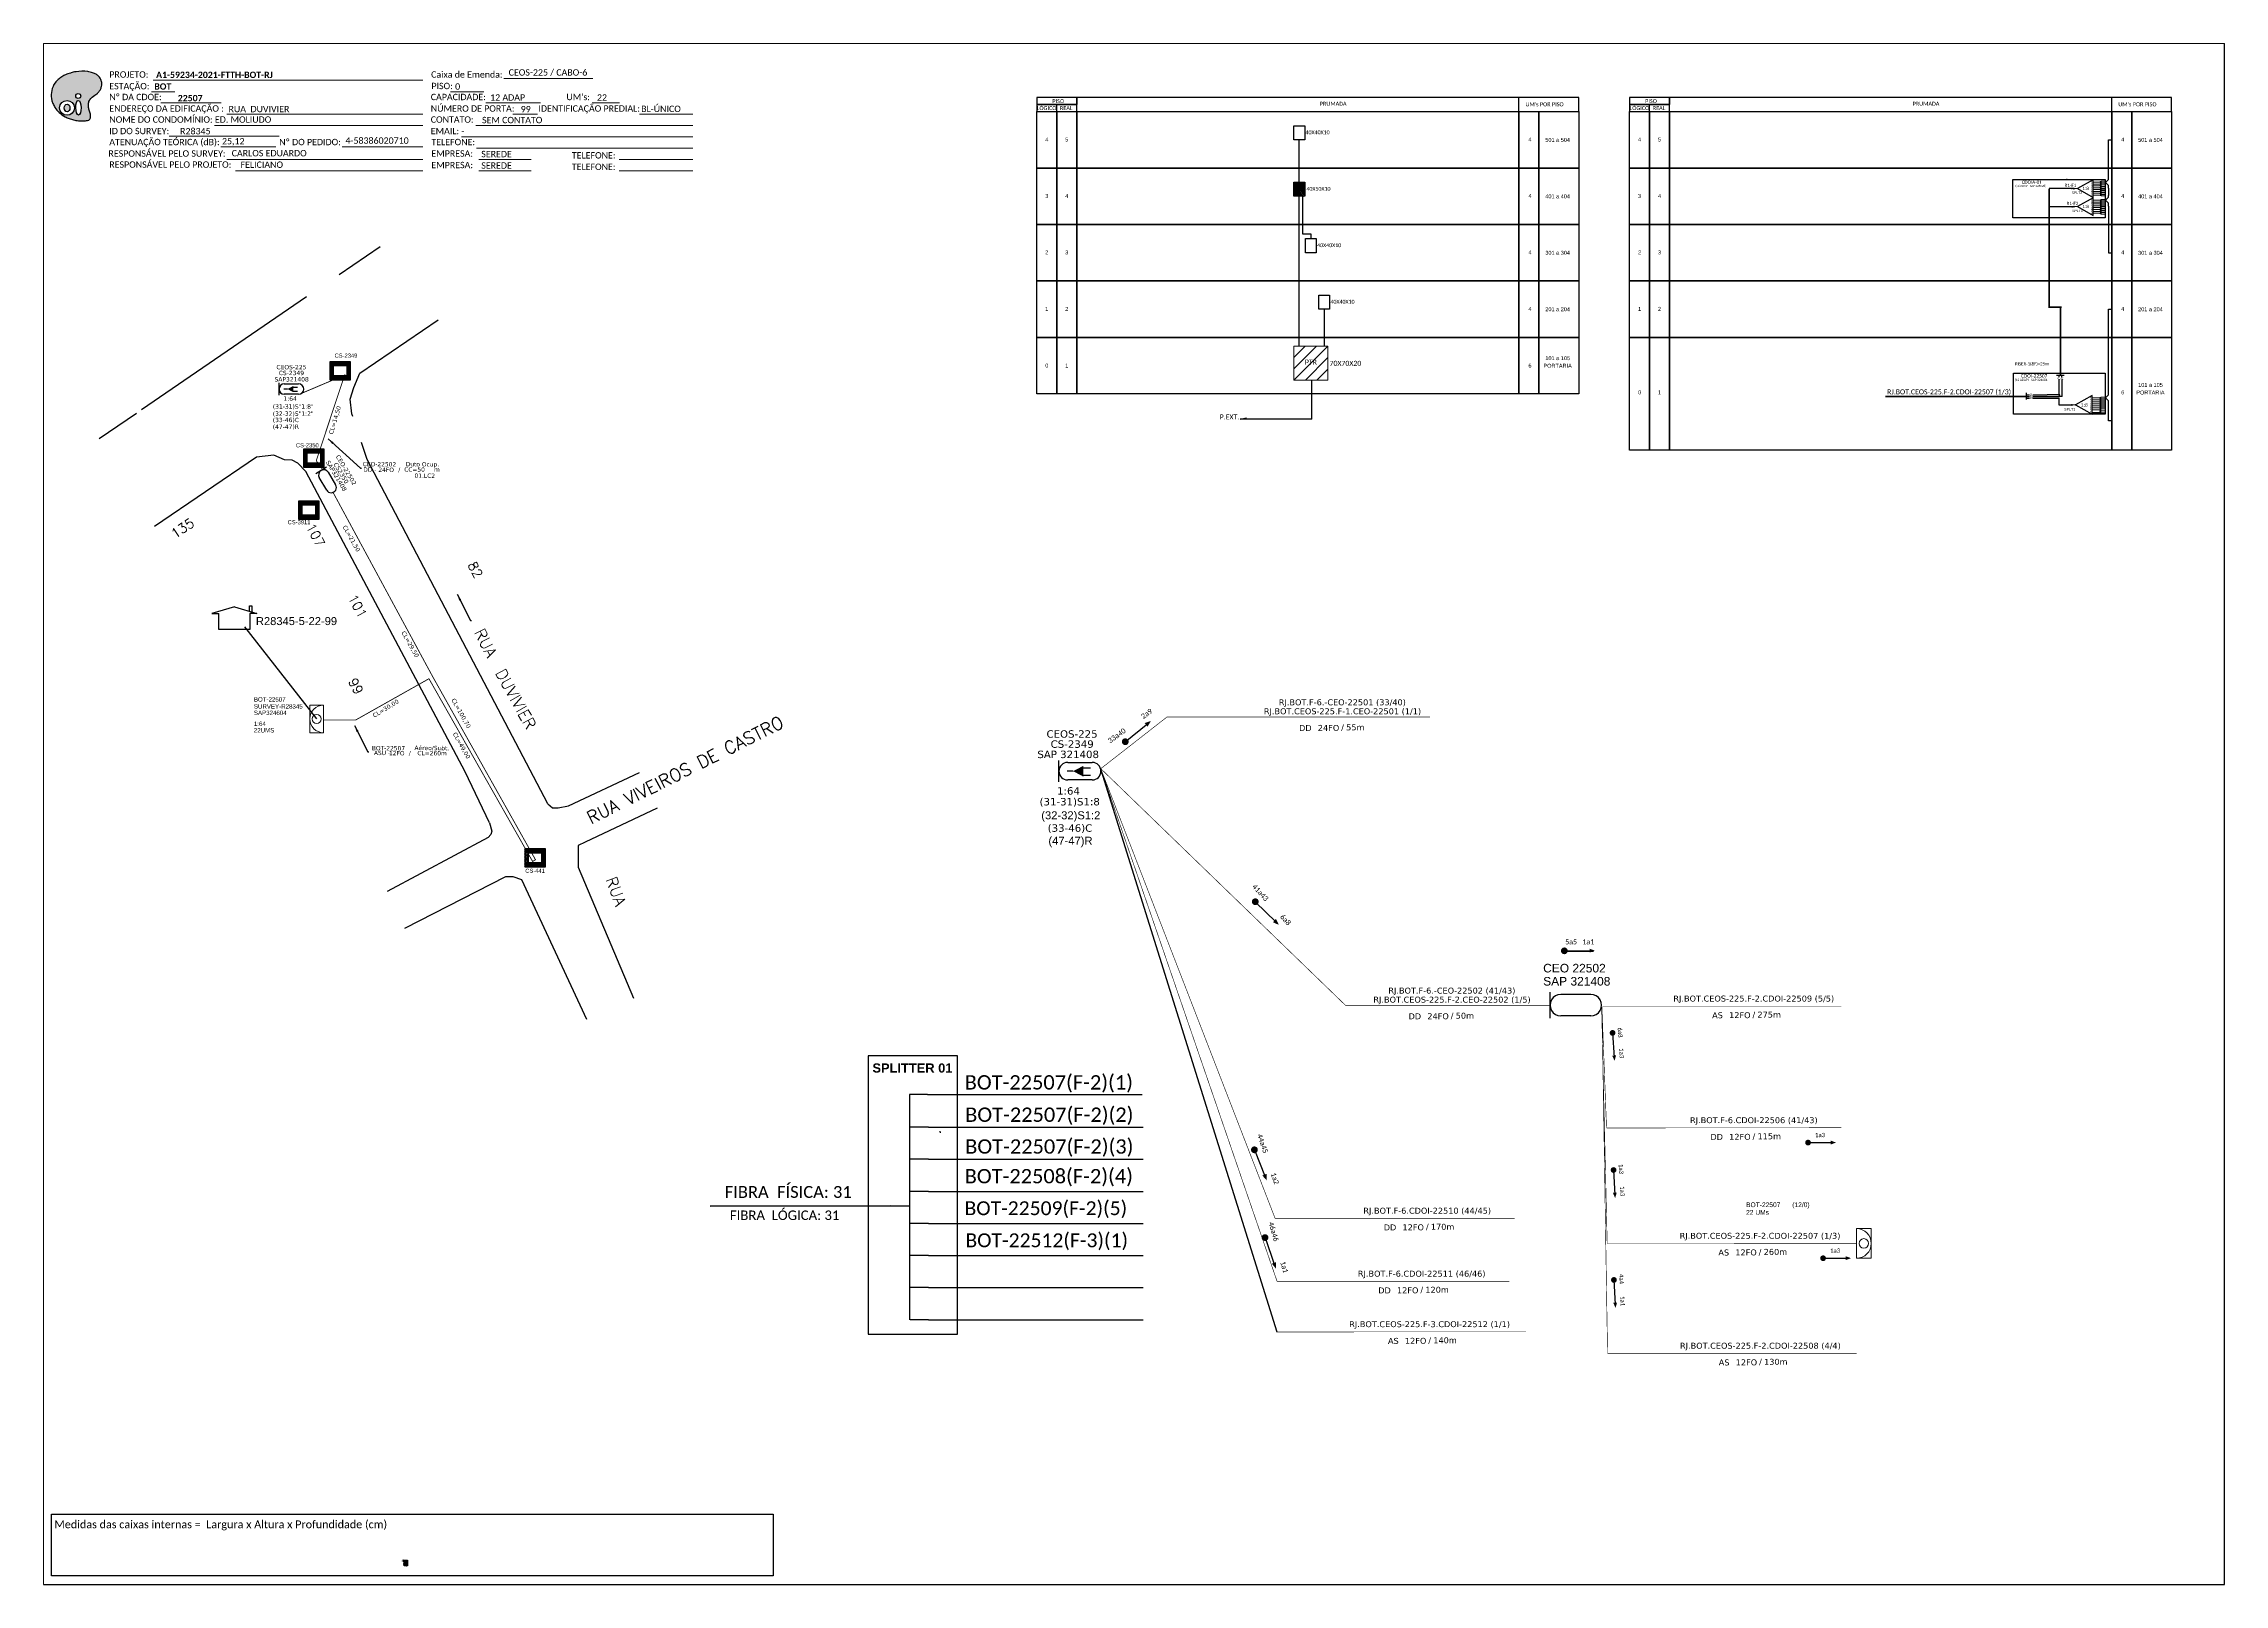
# Paper-space layout 'CDOI_22507' of a CAD drawing. Header units: metres. Extents: x 16.45 to 20.29, y 4.51 to 7.23.
# The model-space entities are those that its viewports show. They can reach past a viewport. Long polylines and large blocks are cut down to what shows.
import ezdxf
from ezdxf.enums import TextEntityAlignment as Align

# ---------------------------------------------------------------- set-up
doc = ezdxf.new("R2010")
doc.units = ezdxf.units.M
for name, color, linetype in [('10.1-Caixas Subterrâneas', 5, 'Continuous'), ('20.4-CEOS', 1, 'Continuous'), ('20.5-CEO', 1, 'Continuous'), ('CAP a instalar', 1, 'Continuous'), ('celulas gpon', 7, 'Continuous'), ('EXTRA', 50, 'Continuous'), ('label_cabos', 7, 'Continuous'), ('Legenda', 1, 'Continuous'), ('ml', 1, 'Continuous'), ('MUB', 252, 'Continuous'), ('SETA', 7, 'Continuous'), ('surveys', 252, 'Continuous'), ('surveys legendas', 7, 'Continuous'), ('texto', 255, 'Continuous'), ('Txtruas', 150, 'Continuous')]:
    doc.layers.add(name, color=color, linetype=linetype)
for name, color, linetype, lineweight in [("20.0-LEGENDA DOS CDO'S", 1, 'Continuous', 0), ('20.1-CDO_INTERIOR', 1, 'Continuous', 0), ('40.1-ETIQUETAS', 1, 'Continuous', 20)]:
    doc.layers.add(name, color=color, linetype=linetype, lineweight=lineweight)
doc.styles.add('ARIAL', font='arial.ttf')
doc.styles.add('ROMANS', font='romans.shx')
doc.styles.add('siredit', font='verdana.ttf')
doc.styles.get("Standard").update_dxf_attribs({"font": 'arial.ttf'})
doc.styles.add('WMF-Calibri0', font='CALIBRI.TTF')
doc.styles.add('WMF-Calibri1', font='calibrib.ttf')
doc.linetypes.add('FENCELINE1', pattern='A,0.25,-0.1,[133,ltypeshp.shx,S=0.1,R=0,X=-0.1,Y=0],-0.1,1', length=1.45)
doc.dimstyles.get("Standard").update_dxf_attribs({"dimtxt": 0.18, "dimasz": 0.18, "dimexe": 0.18, "dimexo": 0.0625, "dimgap": 0.09, "dimtad": 0, "dimtih": 1, "dimtoh": 1, "dimdec": 4, "dimzin": 0, "dimdsep": 46, "dimtxsty": 'Standard', "dimcen": 0.09, "dimadec": 0, "dimazin": 0, "dimtfac": 1, "dimtdec": 4, "dimtofl": 0, "dimtmove": 0, "dimatfit": 3, "dimfxl": 0, "dimtolj": 1, "dimtzin": 0, "dimarcsym": 0})

# ---------------------------------------------------------------- blocks, each defined once
blk = doc.blocks.new('OI')
h = blk.add_hatch(color=40)
edge = h.paths.add_edge_path()
edge.add_spline(control_points=[(4.35, -0.67), (3.92, -0.99), (3.26, -1.5), (2.81, -2.59), (2.9, -3.5), (3.06, -4.27), (3.31, -4.85), (3.37, -5.39), (3.4, -5.88), (3.2, -6.4), (2.54, -6.61), (1.65, -6.63), (0.55, -6.67), (-0.56, -6.42), (-1.61, -6.14), (-2.77, -5.61), (-3.92, -4.77), (-4.89, -3.7), (-5.34, -2.65), (-5.6, -1.94), (-5.85, -0.96), (-5.71, 0.47), (-5.1, 2.02), (-4.14, 3.02), (-3.3, 3.61), (-2.37, 4.16), (-1.36, 4.44), (-0.56, 4.7), (0.79, 4.85), (2.24, 4.97), (3.79, 4.57), (4.67, 4.21), (5.44, 3.65), (5.76, 2.99), (6.03, 2.21), (6.01, 1.46), (5.72, 0.64), (5.31, 0.08), (4.88, -0.38), (4.51, -0.55), (4.35, -0.67)], knot_values=[0, 0, 0, 0, 1.60434, 2.417191, 3.427595, 4.282808, 4.776746, 5.304182, 5.888771, 6.258406, 6.858137, 7.79129, 8.986195, 10.124242, 11.187857, 12.242908, 13.953784, 15.414161, 16.515391, 17.349188, 17.675853, 19.552021, 21.515531, 22.568638, 23.63245, 24.621084, 25.782718, 26.745347, 27.142653, 29.870543, 31.004649, 31.921532, 32.709589, 33.801391, 34.042471, 35.192333, 35.971461, 36.628871, 37.254359, 37.836911, 37.836911, 37.836911, 37.836911], degree=3, periodic=0)
h.paths.add_polyline_path([(1.13, -0.87, -1), (-0.04, -0.87, -1)], flags=16)
edge = h.paths.add_edge_path(flags=16)
edge.add_ellipse((0.56, -3.59), major_axis=(-0.02, 1.71), ratio=0.361305, start_angle=0, end_angle=360)
h.paths.add_polyline_path([(-0.36, -3.62, -1), (-3.8, -3.62, -1)], flags=16)
edge = h.paths.add_edge_path(flags=0)
edge.add_ellipse((-2.08, -3.62), major_axis=(0, 0.885), ratio=0.758294, start_angle=0, end_angle=360)
at = {"color": 40}
for centre, radius in [((-2.08, -3.62), 1.72), ((0.54, -0.87), 0.587)]:
    blk.add_circle(centre, radius, dxfattribs=at)
blk.add_ellipse((-2.08, -3.62), major_axis=(0, 0.885), ratio=0.758294, start_param=-3.141592653589792, end_param=3.141592653589792, dxfattribs=at)
blk.add_ellipse((0.56, -3.59), major_axis=(-0.02, 1.71), ratio=0.361305, dxfattribs=at)
at = {"color": 40, "start_tangent": (-0.800898, -0.598801), "end_tangent": (-0.800898, -0.598801)}
blk.add_spline([(4.35, -0.67), (3.2, -1.78), (2.9, -2.54), (2.92, -3.55), (3.12, -4.38), (3.28, -4.85), (3.37, -5.37), (3.35, -5.95), (3.2, -6.29), (2.66, -6.55), (1.73, -6.63), (0.54, -6.62), (-0.58, -6.41), (-1.6, -6.11), (-2.56, -5.67), (-3.95, -4.67), (-4.89, -3.56), (-5.37, -2.56), (-5.64, -1.78), (-5.72, -1.46), (-5.63, 0.42), (-4.84, 2.22), (-4.13, 2.99), (-3.27, 3.62), (-2.4, 4.09), (-1.3, 4.47), (-0.37, 4.72), (0.02, 4.77), (2.75, 4.8), (3.85, 4.53), (4.69, 4.16), (5.31, 3.68), (5.85, 2.73), (5.93, 2.5), (5.94, 1.35), (5.67, 0.62), (5.29, 0.08), (4.84, -0.36), (4.35, -0.67)], degree=3, dxfattribs=at)
blk = doc.blocks.new('*X4')
at = {"color": 0, "linetype": 'Continuous'}
for p, q in [((-1.25, 0.34099), (-0.49099, 1.1)), ((-1.25, 0.517767), (-0.667767, 1.1)), ((-1.25, 0.694544), (-0.844544, 1.1)), ((-1.25, 0.87132), (-1.02132, 1.1)), ((-1.25, 1.048097), (-1.198097, 1.1)), ((-1.25, 0.164214), (-0.8035, 0.610714)), ((-1.25, -0.012563), (-0.8035, 0.433937)), ((-1.25, -0.18934), (-0.8035, 0.25716)), ((-1.25, -0.366117), (-0.8035, 0.080383)), ((-0.789214, 0.625), (-0.314214, 1.1)), ((-0.612437, 0.625), (-0.137437, 1.1)), ((-0.43566, 0.625), (0.03934, 1.1)), ((-0.258883, 0.625), (0.216117, 1.1)), ((-0.082107, 0.625), (0.392893, 1.1)), ((0.09467, 0.625), (0.56967, 1.1)), ((0.271447, 0.625), (0.746447, 1.1)), ((0.448223, 0.625), (0.923223, 1.1)), ((0.625, 0.625), (1.1, 1.1)), ((0.801777, 0.625), (1.25, 1.073223)), ((0.8035, 0.449947), (1.25, 0.896447)), ((0.8035, 0.27317), (1.25, 0.71967)), ((0.8035, 0.096393), (1.25, 0.542893)), ((0.8035, -0.080383), (1.25, 0.366117)), ((0.8035, -0.25716), (1.25, 0.18934)), ((0.8035, -0.433937), (1.25, 0.012563)), ((-1.25, -0.542893), (-0.8035, -0.096393)), ((-1.25, -0.71967), (-0.8035, -0.27317)), ((-1.25, -0.896447), (-0.8035, -0.449947)), ((-1.25, -1.073223), (-0.801777, -0.625)), ((-1.1, -1.1), (-0.625, -0.625)), ((-0.923223, -1.1), (-0.448223, -0.625)), ((-0.746447, -1.1), (-0.271447, -0.625)), ((-0.56967, -1.1), (-0.09467, -0.625)), ((-0.392893, -1.1), (0.082107, -0.625)), ((-0.216117, -1.1), (0.258883, -0.625)), ((-0.03934, -1.1), (0.43566, -0.625)), ((0.137437, -1.1), (0.612437, -0.625)), ((0.314214, -1.1), (0.789214, -0.625)), ((0.49099, -1.1), (1.25, -0.34099)), ((0.667767, -1.1), (1.25, -0.517767)), ((0.8035, -0.610714), (1.25, -0.164214)), ((0.844544, -1.1), (1.25, -0.694544)), ((1.02132, -1.1), (1.25, -0.87132)), ((1.198097, -1.1), (1.25, -1.048097))]:
    blk.add_line(p, q, dxfattribs=at)
blk = doc.blocks.new('MANHOLE_MQ')
at = {"color": 0, "linetype": 'Continuous'}
for p, q in [((0.0000062, 0.0000057), (-0.0000063, 0.0000057)), ((-0.0000063, 0.0000057), (-0.0000063, -0.0000053)), ((-0.000004, 0.0000033), (0.000004, 0.0000033)), ((-0.000004, -0.0000029), (-0.000004, 0.0000033)), ((0.000004, 0.0000033), (0.000004, -0.0000029)), ((0.0000062, -0.0000053), (0.0000062, 0.0000057)), ((-0.0000063, -0.0000053), (0.0000062, -0.0000053)), ((0.000004, -0.0000029), (-0.000004, -0.0000029)), ((0.000004, -0.0000029), (0.000004, -0.0000029))]:
    blk.add_line(p, q, dxfattribs=at)
at = {"color": 0, "linetype": 'Continuous', "xscale": 5e-06, "yscale": 5e-06, "zscale": 1e-05}
blk.add_blockref('*X4', (0, 0.0000002), dxfattribs=at)
blk = doc.blocks.new('*U29')
at = {"layer": '20.4-CEOS', "color": 7, "style": 'siredit'}
for tag, p in [('FIBRAS_SPLITTER', (0, 0)), ('FIBRAS_TOP_C', (0, -4.13)), ('RESERVA_FINAIS', (0, -5.46))]:
    blk.add_attdef(tag, p, '', height=1.01, dxfattribs=at)
for tag, p, flags in [('QTDE', (0, -9.4), 1), ('ID_ATIVIDADE', (0, -6.77), 3), ('FATOR', (0, -8.09), 1), ('FID', (0, -10.71), 1)]:
    blk.add_attdef(tag, p, '', height=1.01, dxfattribs=dict(at, flags=flags))
blk = doc.blocks.new('*U30')
at = {"layer": '20.4-CEOS', "color": 7, "style": 'siredit'}
blk.add_attdef('FIBRAS_SPLITTER', (0, 0), '', height=1.01, dxfattribs=at)
for tag, p, flags in [('QTDE', (0, -4.11), 1), ('ID_ATIVIDADE', (0, -1.48), 3), ('FATOR', (0, -2.79), 1), ('FID', (0, -5.42), 1)]:
    blk.add_attdef(tag, p, '', height=1.01, dxfattribs=dict(at, flags=flags))
blk = doc.blocks.new('Inst CB DT OCUP CFOA-SM-DD-G-24')
at = {"layer": 'label_cabos', "color": 0, "style": 'siredit'}
for tag, flags, p in [('ID_ATIVIDADE', 3, (1.31, 2.67)), ('FATOR', 1, (11.56, 2.55))]:
    blk.add_attdef(tag, text='', height=1, rotation=359.69, dxfattribs=dict(at, flags=flags)).set_placement(p, align=Align.MIDDLE_CENTER)
for tag, p in [('TIPO_CABO', (1.11, 0)), ('DESTINO_CABO', (3.13, 1.26)), ('CABO', (4.69, -0.05)), ('/', (7.71, -0.05)), ('LANCE', (10.41, 0.02)), ('TIPO_CABO', (13.11, 1.24)), ('UND', (16.46, 0)), ('FID', (13.65, -1.41))]:
    blk.add_attdef(tag, text='', height=1, rotation=359.69, dxfattribs=at).set_placement(p, align=Align.MIDDLE_CENTER)
blk.add_attdef('QTDE', (11.93, -0.45), '', height=1, rotation=359.69, dxfattribs=at)
blk = doc.blocks.new('LEGENDA DOS CABOS')
at = {"layer": 'EXTRA', "color": 0, "style": 'siredit'}
for tag, p in [('ID', (4.6, 0.97)), ('XX', (9.03, 0.97))]:
    blk.add_attdef(tag, text='', height=0.48, rotation=359.69, dxfattribs=at).set_placement(p, align=Align.MIDDLE_CENTER)
at = {"layer": 'Legenda', "color": 0, "style": 'siredit'}
for tag, p in [('TIPO_CABO', (1.31, 0)), ('CABO', (4.69, -0.05)), ('/', (6.81, -0.05)), ('METROS', (10.03, -0.05))]:
    blk.add_attdef(tag, text='', height=0.8, rotation=359.69, dxfattribs=at).set_placement(p, align=Align.MIDDLE_CENTER)
blk = doc.blocks.new('CEOS_RP_CT_DRT')
at = {"layer": '20.4-CEOS', "color": 0}
for p, q in [((-4.54, 1.19), (-1.19, 1.19)), ((-1.19, -1.19), (-4.54, -1.19))]:
    blk.add_line(p, q, dxfattribs=at)
for points in [[(-5.73, -1.43), (-5.73, 1.44)], [(-3.79, 0), (-4.59, 0)], [(-2.47, 0.48), (-1.45, 0.48)], [(-2.47, -0.52), (-1.45, -0.52)]]:
    blk.add_lwpolyline(points, dxfattribs=at)
blk.add_lwpolyline([(-3.79, 0, 0, 1.47, 0), (-2.41, 0, 1.47, 1.47, 0)], format="xyseb", dxfattribs=at)
for centre, start, end in [((-4.54, 0), 90, 270), ((-1.19, 0), 270, 90)]:
    blk.add_arc(centre, 1.19, start, end, dxfattribs=at)
at = {"layer": '20.4-CEOS', "color": 7, "style": 'siredit'}
for tag, p in [('Nº_DA_CEOS', (-2.86, 5.6)), ('LOCAL', (-2.86, 4.24)), ('SAP', (-2.86, 2.78)), ('RACIO_SPLITAGEM', (-2.86, -1.88)), ('FIBRAS_SPLITTER', (-2.86, -3.58)), ('FIBRAS_TOP_C', (-2.86, -5.08)), ('RESERVA_FINAIS', (-2.86, -6.39))]:
    blk.add_attdef(tag, text='', height=1.01, dxfattribs=at).set_placement(p, align=Align.TOP_CENTER)
blk = doc.blocks.new('ETIQUETA_RS5F')
at = {"layer": '40.1-ETIQUETAS', "color": 0, "style": 'siredit'}
blk.add_text('/', height=1.5, dxfattribs=at).set_placement((1.55, -1.95), align=Align.MIDDLE_RIGHT)
for tag, p in [('ETIQUETA_R_SECUNDARIA', (1.18, 2.1)), ('ETIQUETA_R_PRIMARIA', (1.18, 4.1)), ('F_ATIVAS/F_MORTAS', (1.11, -4.24))]:
    blk.add_attdef(tag, text='', height=1.5, dxfattribs=at).set_placement(p, align=Align.MIDDLE_CENTER)
for tag, p in [('TIPO_CABO', (-6.62, -2.12)), ('CAP_CABO', (0.37, -2.09))]:
    blk.add_attdef(tag, text='', height=1.5, dxfattribs=at).set_placement(p, align=Align.MIDDLE_RIGHT)
blk.add_attdef('METROS', text='', height=1.5, dxfattribs=at).set_placement((2.11, -1.95), align=Align.MIDDLE_LEFT)
for tag, p in [('FUSÃO_1', (0.82, -8.39)), ('FUSÃO_2', (0.82, -10.6)), ('FUSÃO_3', (0.82, -12.93)), ('FUSÃO_4', (0.82, -15.14)), ('FUSÃO_5', (0.82, -17.16))]:
    blk.add_attdef(tag, text='', height=1.5, dxfattribs=at).set_placement(p, align=Align.CENTER)
blk = doc.blocks.new('CDOI_INT')
at = {"layer": '20.1-CDO_INTERIOR', "color": 0, "lineweight": 18}
blk.add_lwpolyline([(4.25, -4.25), (4.25, 4.25), (0, 4.25), (0, -4.25)], close=True, dxfattribs=at)
blk.add_circle((2.12, 0), 1.36, dxfattribs=at)
blk.add_arc((0, 0), 4.25, 270, 90, dxfattribs=at)
at = {"layer": "20.0-LEGENDA DOS CDO'S", "color": 0, "style": 'ARIAL'}
for tag, p in [('SAP', (-0.08, 6.23)), ('CDO_N', (-0.08, 10.38)), ('SURVEY', (-0.08, 8.2)), ('SPLITER_1', (21.18, 10.38)), ('SPLITER_2', (21.19, 8.68)), ('1:XX', (5.94, -2.22)), ('UMS', (5.94, -4.24))]:
    blk.add_attdef(tag, p, '', height=1.36, dxfattribs=at)
blk.add_attdef('FIBRAS_UTILIZADAS', text='', height=1.36, dxfattribs=at).set_placement((15.34, 10.38), align=Align.CENTER)
blk = doc.blocks.new('SURVEY_SURVEY')
for p, q in [((0, 0.0000127), (-0.0000126, 0.000009)), ((0, 0.0000127), (0.0000126, 0.000009)), ((0.0000084, 0.0000132), (0.0000098, 0.0000132)), ((0.0000084, 0.0000103), (0.0000084, 0.0000132)), ((0.0000098, 0.0000132), (0.0000098, 0.0000099)), ((-0.0000126, 0.000009), (-0.0000086, 0.000009)), ((-0.0000086, 0), (-0.0000086, 0.000009)), ((0.0000086, 0), (-0.0000086, 0)), ((0.0000126, 0.000009), (0.0000086, 0.000009)), ((0.0000086, 0.000009), (0.0000086, 0))]:
    blk.add_line(p, q)
blk = doc.blocks.new('SPLT_1-8_SC-APC')
at = {"color": 1, "lineweight": 0}
blk.add_lwpolyline([(-17, -7.5), (-19.3, -7.5)], dxfattribs=at)
at = {"color": 1}
blk.add_lwpolyline([(-7.4, -2.1), (-17, -7.5), (-7.4, -13), (-7.4, -2.1)], dxfattribs=at)
at = {"color": 3, "lineweight": 0}
for points in [[(-3, -3.5), (-7.4, -3.5)], [(-7.4, -4.7), (-3, -4.7)], [(-7.4, -5.8), (-3, -5.8)], [(-7.4, -7), (-3, -7)], [(-7.4, -8.1), (-3, -8.1)], [(-7.4, -9.3), (-3, -9.3)], [(-7.4, -10.4), (-3, -10.4)], [(-7.4, -11.6), (-3, -11.6)], [(-2.4, -3), (-2.4, -4)], [(-2.4, -3), (0, -3)], [(-2.4, -4), (0, -4)], [(-2.4, -4.2), (-2.4, -5.2)], [(-2.4, -4.2), (0, -4.2)], [(-2.4, -5.2), (0, -5.2)], [(-2.4, -5.3), (-2.4, -6.3)], [(-2.4, -5.3), (0, -5.3)], [(-2.4, -6.3), (0, -6.3)], [(-2.4, -6.5), (-2.4, -7.5)], [(-2.4, -6.5), (0, -6.5)], [(-2.4, -7.5), (0, -7.5)], [(-2.4, -7.6), (-2.4, -8.6)], [(-2.4, -7.6), (0, -7.6)], [(-2.4, -8.6), (0, -8.6)], [(-2.4, -8.8), (-2.4, -9.8)], [(-2.4, -8.8), (0, -8.8)], [(-2.4, -9.8), (0, -9.8)], [(-2.4, -9.9), (-2.4, -10.9)], [(-2.4, -9.9), (0, -9.9)], [(-2.4, -10.9), (0, -10.9)], [(-2.4, -11.1), (-2.4, -12.1)], [(-2.4, -11.1), (0, -11.1)], [(-2.4, -12.1), (0, -12.1)]]:
    blk.add_lwpolyline(points, dxfattribs=at)
for points in [[(-3, -3.2), (-2.4, -3.2), (-2.4, -3.8), (-3, -3.8)], [(-3, -4.4), (-2.4, -4.4), (-2.4, -5), (-3, -5)], [(-3, -5.5), (-2.4, -5.5), (-2.4, -6.1), (-3, -6.1)], [(-3, -6.7), (-2.4, -6.7), (-2.4, -7.3), (-3, -7.3)], [(-3, -7.8), (-2.4, -7.8), (-2.4, -8.4), (-3, -8.4)], [(-3, -9), (-2.4, -9), (-2.4, -9.6), (-3, -9.6)], [(-3, -10.1), (-2.4, -10.1), (-2.4, -10.7), (-3, -10.7)], [(-3, -11.3), (-2.4, -11.3), (-2.4, -11.9), (-3, -11.9)]]:
    blk.add_lwpolyline(points, close=True, dxfattribs=at)
at = {"color": 1, "style": 'ARIAL'}
for s, height, p in [('1:8', 2, (-13.9, -8.4)), ('S1', 0.75, (-8.7, -3.8)), ('S2', 0.75, (-8.7, -5)), ('S3', 0.75, (-8.7, -6.2)), ('S4', 0.75, (-8.7, -7.4)), ('S5', 0.75, (-8.7, -8.6)), ('S6', 0.75, (-8.7, -9.7)), ('S7', 0.75, (-8.7, -10.8)), ('S8', 0.75, (-8.7, -11.9))]:
    blk.add_text(s, height=height, dxfattribs=at).set_placement(p)
blk = doc.blocks.new('SPLITTER_')
blk.add_point((0, 0))
at = {"style": 'ARIAL', "flags": 4}
blk.add_attdef('SPLT', (0, -3.3), '', height=1.5, dxfattribs=at)
blk = doc.blocks.new('A$C415C251F')
at = {"color": 3}
blk.add_point((0, 0), dxfattribs=at)
blk = doc.blocks.new('LEG_CDOIA8_C-SPLT_DIR')
at = {"color": 3}
blk.add_blockref('A$C415C251F', (0, 0), dxfattribs=at)
at = {"color": 1, "style": 'WMF-Calibri0', "flags": 4}
blk.add_attdef('CDO', (-26.8, -2.6), '', height=2, dxfattribs=at)
blk.add_attdef('MODELO', text='', height=1.5, dxfattribs=at).set_placement((-22.2, -4.5), align=Align.CENTER)
at = {"style": 'ARIAL', "flags": 4}
blk.add_attdef('SPLITAGEM', text='', height=1.5, dxfattribs=at).set_placement((-18.4, -12.6), align=Align.CENTER)
blk = doc.blocks.new('A$C0CDF1BB7')
at = {"layer": 'Txtruas', "color": 1}
blk.add_line((10, 6), (3, 6), dxfattribs=at)
for points in [[(0, 0), (0, 6)], [(10, 1), (3, 1)]]:
    blk.add_lwpolyline(points, dxfattribs=at)
for centre, start, end in [((3, 3), 89.9211, 269.9225), ((10, 3), 269.9211, 89.9225)]:
    blk.add_arc(centre, 2.57, start, end, dxfattribs=at)

msp = doc.modelspace()

# ---------------------------------------------------------------- hatches: boundary and pattern name
h = msp.add_hatch()
h.set_pattern_fill('ANSI31', color=1, scale=0.01, style=0)
h.set_pattern_definition([(45, (-46.865973, 14.128), (-0.02245064, 0.02245064), [])])
h.paths.add_polyline_path([(25.506, 36.644), (25.213, 36.644), (25.213, 36.262), (25.506, 36.262)])
h = msp.add_hatch(color=3)
h.dxf.hatch_style = 1
edge = h.paths.add_edge_path()
edge.add_arc((46.328, 36.468), 0.0112, 0, 360)
h = msp.add_hatch(color=3)
h.dxf.hatch_style = 1
edge = h.paths.add_edge_path()
edge.add_arc((46.328, 35.979), 0.0112, 0, 360)
h = msp.add_hatch(color=3)
h.dxf.hatch_style = 1
edge = h.paths.add_edge_path()
edge.add_arc((45.933, 30.891), 0.012, 0, 360)
h = msp.add_hatch(color=3)
h.dxf.hatch_style = 1
edge = h.paths.add_edge_path()
edge.add_arc((45.933, 30.845), 0.012, 0, 360)
h = msp.add_hatch(color=3)
h.dxf.hatch_style = 1
edge = h.paths.add_edge_path()
edge.add_arc((46.274, 30.615), 0.012, 0, 360)
at = {"layer": 'EXTRA'}
h = msp.add_hatch(dxfattribs=at)
h.set_pattern_fill('ANSI31', color=1, scale=1.7496)
h.set_pattern_definition([(45, (-876.00793, -236.51473), (-0.154644253, 0.154644253), [])])
h.paths.add_polyline_path([(26.133, 32.207), (25.211, 32.207), (25.211, 31.285), (26.133, 31.285)])
h.paths.add_polyline_path([(25.477, 31.672), (25.874, 31.672), (25.874, 31.874), (25.477, 31.874)], flags=24)

# ---------------------------------------------------------------- linework, layer by layer
at = {"color": 5}
for p, q in [((45.933, 31.364), (45.933, 31.369)), ((45.933, 30.891), (45.933, 31.298)), ((46.009, 30.844), (46.009, 31.299))]:
    msp.add_line(p, q, dxfattribs=at)
at = {"color": 3}
for p, q in [((45.039, 30.891), (45.126, 30.891)), ((45.216, 30.891), (45.606, 30.891))]:
    msp.add_line(p, q, dxfattribs=at)
at = {"color": 7, "linetype": 'Continuous'}
for p, q in [((14.804, 11.949), (14.804, 5.852)), ((15.298, 11.949), (14.804, 11.949)), ((15.323, 11.067), (14.829, 11.067)), ((15.323, 10.197), (14.829, 10.197)), ((14.292, 8.941), (14.802, 8.941)), ((15.323, 9.324), (14.829, 9.324)), ((15.323, 8.459), (14.829, 8.459)), ((15.323, 7.593), (14.829, 7.593)), ((15.323, 6.724), (14.829, 6.724)), ((15.323, 5.857), (14.829, 5.857))]:
    msp.add_line(p, q, dxfattribs=at)
at = {"color": 10, "linetype": 'Continuous'}
for p, q in [((15.298, 11.949), (21.107, 11.947)), ((15.323, 11.067), (21.131, 11.065)), ((15.323, 10.199), (21.131, 10.197)), ((15.323, 9.326), (21.131, 9.324)), ((15.323, 8.46), (21.131, 8.459)), ((15.323, 7.595), (21.131, 7.593)), ((15.323, 6.726), (21.131, 6.724)), ((15.323, 5.857), (21.131, 5.855))]:
    msp.add_line(p, q, dxfattribs=at)
at = {"color": 1, "linetype": 'Continuous', "lineweight": 60}
msp.add_line((14.292, 8.941), (9.408, 8.925), dxfattribs=at)
at = {"color": 7}
for points in [[(-8.635, -1.306), (50.403, -1.306), (50.403, 40.393), (-8.635, 40.393)], [(13.685, 5.461), (16.111, 5.461), (16.111, 12.994), (13.685, 12.994)]]:
    msp.add_lwpolyline(points, close=True, dxfattribs=at)
at = {"lineweight": 0}
for points in [[(-5.715, 39.085), (-5.086, 39.085)], [(-5.665, 39.399), (1.628, 39.399)], [(2.377, 39.089), (3.287, 39.089)], [(3.821, 39.447), (6.234, 39.447)], [(-3.676, 38.479), (1.628, 38.479)], [(3.341, 38.79), (4.818, 38.79)], [(-5.236, 37.886), (-2.256, 37.886)], [(-4.004, 38.18), (1.628, 38.18)], [(2.677, 37.87), (8.942, 37.87)], [(3.064, 38.18), (8.942, 38.18)], [(3.088, 37.559), (8.942, 37.559)]]:
    msp.add_lwpolyline(points, dxfattribs=at)
at = {"color": 7, "lineweight": 0}
for points in [[(-5.459, 38.79), (-3.83, 38.79)], [(4.069, 38.479), (4.736, 38.479)], [(6.216, 38.79), (6.952, 38.79)], [(7.496, 38.479), (8.94, 38.479)], [(-3.841, 37.601), (-2.352, 37.601)], [(-3.676, 37.26), (1.628, 37.26)], [(-0.555, 37.601), (1.63, 37.601)], [(3.147, 37.26), (4.567, 37.26)], [(6.948, 37.26), (8.942, 37.26)], [(-3.437, 36.949), (1.628, 36.949)], [(3.147, 36.949), (4.567, 36.949)], [(6.948, 36.949), (8.942, 36.949)]]:
    msp.add_lwpolyline(points, dxfattribs=at)
for points in [[(18.254, 38.745), (19.334, 38.745), (19.334, 38.937), (18.254, 38.937)], [(18.254, 38.553), (19.334, 38.553), (19.334, 38.745), (18.254, 38.745)], [(34.302, 38.745), (35.382, 38.745), (35.382, 38.937), (34.302, 38.937)], [(34.302, 38.553), (35.382, 38.553), (35.382, 38.745), (34.302, 38.745)]]:
    msp.add_lwpolyline(points, close=True)
at = {"color": 0}
for points in [[(18.254, 38.553), (18.794, 38.553), (18.794, 37.026), (18.254, 37.026)], [(18.794, 38.553), (19.334, 38.553), (19.334, 37.026), (18.794, 37.026)], [(19.334, 38.553), (31.306, 38.553), (31.306, 37.026), (19.334, 37.026)], [(31.306, 38.553), (31.846, 38.553), (31.846, 37.026), (31.306, 37.026)], [(31.846, 38.553), (32.926, 38.553), (32.926, 37.026), (31.846, 37.026)], [(34.302, 38.553), (34.842, 38.553), (34.842, 37.026), (34.302, 37.026)], [(34.842, 38.553), (35.382, 38.553), (35.382, 37.026), (34.842, 37.026)], [(35.382, 38.553), (47.355, 38.553), (47.355, 37.026), (35.382, 37.026)], [(47.355, 38.553), (47.894, 38.553), (47.894, 37.026), (47.355, 37.026)], [(47.894, 38.553), (48.974, 38.553), (48.974, 37.026), (47.894, 37.026)], [(25.213, 38.171), (25.506, 38.171), (25.506, 37.79), (25.213, 37.79)], [(25.213, 38.171), (25.506, 38.171), (25.506, 37.79), (25.213, 37.79)], [(18.254, 37.026), (18.794, 37.026), (18.794, 35.498), (18.254, 35.498)], [(18.794, 37.026), (19.334, 37.026), (19.334, 35.498), (18.794, 35.498)], [(19.334, 37.026), (31.306, 37.026), (31.306, 35.498), (19.334, 35.498)], [(31.306, 37.026), (31.846, 37.026), (31.846, 35.498), (31.306, 35.498)], [(31.846, 37.026), (32.926, 37.026), (32.926, 35.498), (31.846, 35.498)], [(34.302, 37.026), (34.842, 37.026), (34.842, 35.498), (34.302, 35.498)], [(34.842, 37.026), (35.382, 37.026), (35.382, 35.498), (34.842, 35.498)], [(35.382, 37.026), (47.355, 37.026), (47.355, 35.498), (35.382, 35.498)], [(47.355, 37.026), (47.894, 37.026), (47.894, 35.498), (47.355, 35.498)], [(47.894, 37.026), (48.974, 37.026), (48.974, 35.498), (47.894, 35.498)], [(18.254, 35.498), (18.794, 35.498), (18.794, 33.97), (18.254, 33.97)], [(18.794, 35.498), (19.334, 35.498), (19.334, 33.97), (18.794, 33.97)], [(19.334, 35.498), (31.306, 35.498), (31.306, 33.97), (19.334, 33.97)], [(31.306, 35.498), (31.846, 35.498), (31.846, 33.97), (31.306, 33.97)], [(31.846, 35.498), (32.926, 35.498), (32.926, 33.97), (31.846, 33.97)], [(34.302, 35.498), (34.842, 35.498), (34.842, 33.97), (34.302, 33.97)], [(34.842, 35.498), (35.382, 35.498), (35.382, 33.97), (34.842, 33.97)], [(35.382, 35.498), (47.355, 35.498), (47.355, 33.97), (35.382, 33.97)], [(47.355, 35.498), (47.894, 35.498), (47.894, 33.97), (47.355, 33.97)], [(47.894, 35.498), (48.974, 35.498), (48.974, 33.97), (47.894, 33.97)], [(25.526, 35.116), (25.819, 35.116), (25.819, 34.734), (25.526, 34.734)], [(25.526, 35.116), (25.819, 35.116), (25.819, 34.734), (25.526, 34.734)], [(18.254, 33.97), (18.794, 33.97), (18.794, 32.443), (18.254, 32.443)], [(18.794, 33.97), (19.334, 33.97), (19.334, 32.443), (18.794, 32.443)], [(19.334, 33.97), (31.306, 33.97), (31.306, 32.443), (19.334, 32.443)], [(31.306, 33.97), (31.846, 33.97), (31.846, 32.443), (31.306, 32.443)], [(31.846, 33.97), (32.926, 33.97), (32.926, 32.443), (31.846, 32.443)], [(34.302, 33.97), (34.842, 33.97), (34.842, 32.443), (34.302, 32.443)], [(34.842, 33.97), (35.382, 33.97), (35.382, 32.443), (34.842, 32.443)], [(35.382, 33.97), (47.355, 33.97), (47.355, 32.443), (35.382, 32.443)], [(47.355, 33.97), (47.894, 33.97), (47.894, 32.443), (47.355, 32.443)], [(47.894, 33.97), (48.974, 33.97), (48.974, 32.443), (47.894, 32.443)], [(25.888, 33.588), (26.181, 33.588), (26.181, 33.206), (25.888, 33.206)], [(25.888, 33.588), (26.181, 33.588), (26.181, 33.206), (25.888, 33.206)], [(18.254, 32.443), (18.794, 32.443), (18.794, 30.915), (18.254, 30.915)], [(18.794, 32.443), (19.334, 32.443), (19.334, 30.915), (18.794, 30.915)], [(19.334, 32.443), (31.306, 32.443), (31.306, 30.915), (19.334, 30.915)], [(31.306, 32.443), (31.846, 32.443), (31.846, 30.915), (31.306, 30.915)], [(31.846, 32.443), (32.926, 32.443), (32.926, 30.915), (31.846, 30.915)], [(34.302, 32.443), (34.842, 32.443), (34.842, 29.387), (34.302, 29.387)], [(34.842, 32.443), (35.382, 32.443), (35.382, 29.387), (34.842, 29.387)], [(35.382, 32.443), (47.355, 32.443), (47.355, 29.387), (35.382, 29.387)], [(47.355, 32.443), (47.894, 32.443), (47.894, 29.387), (47.355, 29.387)], [(47.894, 32.443), (48.974, 32.443), (48.974, 29.387), (47.894, 29.387)], [(-8.417, 0.592), (11.116, 0.592), (11.116, -1.072), (-8.417, -1.072)]]:
    msp.add_lwpolyline(points, close=True, dxfattribs=at)
for points in [[(18.794, 38.553), (18.794, 38.745)], [(19.334, 38.553), (32.926, 38.553), (32.926, 38.937), (19.334, 38.937), (19.334, 38.937), (19.334, 38.745)], [(31.306, 38.553), (31.306, 38.937)], [(34.842, 38.553), (34.842, 38.745)], [(35.382, 38.553), (48.974, 38.553), (48.974, 38.937), (35.382, 38.937), (35.382, 38.937), (35.382, 38.745)], [(47.354, 38.553), (47.354, 38.937)], [(47.265, 36.767), (47.265, 37.79), (47.355, 37.79)], [(45.921, 30.798), (45.921, 30.615), (46.218, 30.615)]]:
    msp.add_lwpolyline(points)
at = {"color": 3}
for points in [[(25.36, 36.644), (25.36, 37.79)], [(47.265, 36.5), (47.265, 36.555), (47.181, 36.637), (47.265, 36.718), (47.265, 36.767)], [(25.36, 32.207), (25.36, 36.262)], [(25.443, 36.262), (25.443, 35.247), (25.672, 35.247), (25.672, 35.116)], [(47.265, 36.016), (47.265, 36.072), (47.181, 36.153), (47.265, 36.235), (47.265, 36.284)], [(47.265, 36.476), (47.265, 36.5)], [(47.265, 36.476), (47.265, 36.284)], [(47.265, 35.992), (47.265, 36.016)], [(47.265, 35.992), (47.265, 34.734), (47.355, 34.734)], [(26.034, 33.206), (26.034, 32.207)], [(47.265, 31.45), (47.265, 33.206), (47.355, 33.206)], [(47.355, 30.18), (47.265, 30.181), (47.265, 30.722), (47.181, 30.804), (47.265, 30.885), (47.265, 31.45)], [(47.355, 31.449), (47.355, 31.449)], [(25.699, 30.232), (25.699, 31.285)], [(45.933, 30.891), (45.606, 30.891)], [(25.699, 30.232), (23.763, 30.232), (23.934, 30.264)], [(47.06, 30.404), (46.828, 30.404)]]:
    msp.add_lwpolyline(points, dxfattribs=at)
at = {"color": 1}
for points in [[(25.213, 36.644), (25.506, 36.644), (25.506, 36.262), (25.213, 36.262)], [(25.213, 36.644), (25.506, 36.644), (25.506, 36.262), (25.213, 36.262)], [(44.68, 36.719), (47.172, 36.719), (47.172, 35.676), (44.68, 35.676)], [(44.693, 31.476), (47.172, 31.476), (47.172, 30.361), (44.693, 30.361)]]:
    msp.add_lwpolyline(points, close=True, dxfattribs=at)
at = {"color": 5, "const_width": 0.0467}
for points in [[(45.662, 36.468), (45.662, 33.262), (46.003, 33.262)], [(45.966, 31.418), (45.966, 33.262)]]:
    msp.add_lwpolyline(points, dxfattribs=at)
at = {"color": 5}
for points in [[(46.328, 36.468), (45.662, 36.468)], [(46.328, 35.979), (45.662, 35.979)], [(45.862, 31.418), (46.004, 31.418)], [(45.933, 31.364), (45.933, 31.418)], [(46.005, 31.364), (46.005, 31.418)], [(46.005, 31.418), (46.066, 31.418)], [(46.009, 30.844), (45.945, 30.844)]]:
    msp.add_lwpolyline(points, dxfattribs=at)
at = {"color": 10, "lineweight": 0}
msp.add_lwpolyline([(25.211, 32.207), (26.133, 32.207), (26.133, 31.285), (25.211, 31.285)], close=True, dxfattribs=at)
at = {"color": 1, "const_width": 0.0467}
msp.add_lwpolyline([(41.227, 30.845), (45.039, 30.845)], dxfattribs=at)
at = {"color": 1}
for points in [[(45.039, 30.944), (45.039, 30.759)], [(46.828, 30.869), (46.377, 30.615), (46.828, 30.361), (46.828, 30.869)]]:
    msp.add_lwpolyline(points, dxfattribs=at)
at = {"color": 2}
for points in [[(45.039, 30.845), (45.126, 30.845)], [(45.216, 30.845), (45.921, 30.845)]]:
    msp.add_lwpolyline(points, dxfattribs=at)
at = {"color": 7}
for points in [[(45.039, 30.798), (45.126, 30.798)], [(45.216, 30.798), (45.921, 30.798)], [(46.218, 30.615), (46.274, 30.615)]]:
    msp.add_lwpolyline(points, dxfattribs=at)
at = {"color": 3, "lineweight": 0}
for points in [[(47.033, 30.803), (46.828, 30.803)], [(46.828, 30.75), (47.033, 30.75)], [(47.06, 30.826), (47.06, 30.78)], [(47.06, 30.826), (47.172, 30.826)], [(47.06, 30.78), (47.172, 30.78)], [(47.06, 30.773), (47.06, 30.727)], [(47.06, 30.773), (47.172, 30.773)], [(47.06, 30.727), (47.172, 30.727)], [(47.06, 30.719), (47.06, 30.673)], [(47.06, 30.719), (47.172, 30.719)], [(46.828, 30.696), (47.033, 30.696)], [(46.828, 30.642), (47.033, 30.642)], [(46.828, 30.588), (47.033, 30.588)], [(46.828, 30.534), (47.033, 30.534)], [(46.828, 30.481), (47.033, 30.481)], [(47.06, 30.673), (47.172, 30.673)], [(47.06, 30.665), (47.06, 30.619)], [(47.06, 30.665), (47.172, 30.665)], [(47.06, 30.619), (47.172, 30.619)], [(47.06, 30.611), (47.06, 30.565)], [(47.06, 30.611), (47.172, 30.611)], [(47.06, 30.565), (47.172, 30.565)], [(47.06, 30.557), (47.06, 30.511)], [(47.06, 30.557), (47.172, 30.557)], [(47.06, 30.511), (47.172, 30.511)], [(47.06, 30.504), (47.06, 30.458)], [(47.06, 30.504), (47.172, 30.504)], [(47.06, 30.458), (47.172, 30.458)], [(47.06, 30.45), (47.06, 30.404)], [(47.06, 30.45), (47.172, 30.45)], [(47.06, 30.404), (47.172, 30.404)]]:
    msp.add_lwpolyline(points, dxfattribs=at)
for points in [[(47.033, 30.817), (47.06, 30.817), (47.06, 30.79), (47.033, 30.79)], [(47.033, 30.763), (47.06, 30.763), (47.06, 30.736), (47.033, 30.736)], [(47.033, 30.709), (47.06, 30.709), (47.06, 30.682), (47.033, 30.682)], [(47.033, 30.655), (47.06, 30.655), (47.06, 30.629), (47.033, 30.629)], [(47.033, 30.602), (47.06, 30.602), (47.06, 30.575), (47.033, 30.575)], [(47.033, 30.548), (47.06, 30.548), (47.06, 30.521), (47.033, 30.521)], [(47.033, 30.494), (47.06, 30.494), (47.06, 30.467), (47.033, 30.467)], [(47.033, 30.44), (47.06, 30.44), (47.06, 30.413), (47.033, 30.413)]]:
    msp.add_lwpolyline(points, close=True, dxfattribs=at)
at = {"color": 1, "lineweight": 0}
msp.add_lwpolyline([(46.377, 30.615), (46.274, 30.615)], dxfattribs=at)
at = {"color": 4}
msp.add_lwpolyline([(-1.242, 22.115), (-3.183, 24.606)], dxfattribs=at)
for points, const_width in [([(20.612, 21.47, 1), (20.683, 21.528, 1)], 0.0919), ([(24.136, 17.201, 1), (24.201, 17.136, 1)], 0.0919), ([(32.535, 15.885, 1), (32.535, 15.794, 1)], 0.0914), ([(33.838, 13.657, 1), (33.844, 13.58, 1)], 0.0778), ([(39.094, 10.649, 1), (39.172, 10.649, 1)], 0.0778), ([(24.128, 10.497, 1), (24.162, 10.412, 1)], 0.0919), ([(33.866, 9.946, 1), (33.87, 9.869, 1)], 0.0778), ([(24.417, 8.123, 1), (24.447, 8.037, 1)], 0.0919), ([(39.501, 7.52, 1), (39.579, 7.52, 1)], 0.0778), ([(33.876, 6.971, 1), (33.88, 6.894, 1)], 0.0778), ([(1.112, -0.683, 1), (1.112, -0.684, 1)], 0.001), ([(1.112, -0.683, 1), (1.112, -0.684, 1)], 0.001), ([(1.112, -0.683, 1), (1.112, -0.684, 1)], 0.001), ([(1.112, -0.683, 1), (1.112, -0.684, 1)], 0.001), ([(1.112, -0.731, 1), (1.112, -0.732, 1)], 0.001), ([(1.112, -0.731, 1), (1.112, -0.732, 1)], 0.001), ([(1.112, -0.731, 1), (1.112, -0.732, 1)], 0.001), ([(1.112, -0.731, 1), (1.112, -0.732, 1)], 0.001), ([(1.113, -0.769, 1), (1.113, -0.77, 1)], 0.001), ([(1.113, -0.769, 1), (1.113, -0.77, 1)], 0.001), ([(1.113, -0.769, 1), (1.113, -0.77, 1)], 0.001), ([(1.113, -0.769, 1), (1.113, -0.77, 1)], 0.001), ([(1.179, -0.681, 1), (1.18, -0.681, 1)], 0.001), ([(1.179, -0.681, 1), (1.18, -0.681, 1)], 0.001), ([(1.179, -0.681, 1), (1.18, -0.681, 1)], 0.001), ([(1.179, -0.681, 1), (1.18, -0.681, 1)], 0.001), ([(1.18, -0.722, 1), (1.181, -0.722, 1)], 0.001), ([(1.18, -0.722, 1), (1.181, -0.722, 1)], 0.001), ([(1.18, -0.722, 1), (1.181, -0.722, 1)], 0.001), ([(1.18, -0.722, 1), (1.181, -0.722, 1)], 0.001), ([(1.185, -0.762, 1), (1.186, -0.762, 1)], 0.001), ([(1.185, -0.762, 1), (1.186, -0.762, 1)], 0.001), ([(1.185, -0.762, 1), (1.186, -0.762, 1)], 0.001), ([(1.185, -0.762, 1), (1.186, -0.762, 1)], 0.001), ([(1.185, -0.801, 1), (1.186, -0.801, 1)], 0.001), ([(1.185, -0.801, 1), (1.186, -0.801, 1)], 0.001), ([(1.185, -0.801, 1), (1.186, -0.801, 1)], 0.001), ([(1.185, -0.801, 1), (1.186, -0.801, 1)], 0.001)]:
    msp.add_lwpolyline(points, format="xyb", close=True, dxfattribs=dict(const_width=const_width))
at = {"linetype": 'Continuous'}
for points in [[(19.987, 20.742), (24.75, 5.526)], [(15.626, 10.963), (15.641, 10.912)]]:
    msp.add_lwpolyline(points, dxfattribs=at)
at = {"color": 3}
for points in [[(1.13, -0.649), (1.219, -0.649), (1.219, -0.686), (1.13, -0.686)], [(1.13, -0.649), (1.219, -0.649), (1.219, -0.686), (1.13, -0.686)], [(1.13, -0.649), (1.219, -0.649), (1.219, -0.686), (1.13, -0.686)], [(1.13, -0.649), (1.219, -0.649), (1.219, -0.686), (1.13, -0.686)], [(1.13, -0.691), (1.219, -0.691), (1.219, -0.728), (1.13, -0.728)], [(1.13, -0.691), (1.219, -0.691), (1.219, -0.728), (1.13, -0.728)], [(1.13, -0.691), (1.219, -0.691), (1.219, -0.728), (1.13, -0.728)], [(1.13, -0.691), (1.219, -0.691), (1.219, -0.728), (1.13, -0.728)], [(1.13, -0.731), (1.219, -0.731), (1.219, -0.768), (1.13, -0.768)], [(1.13, -0.731), (1.219, -0.731), (1.219, -0.768), (1.13, -0.768)], [(1.13, -0.731), (1.219, -0.731), (1.219, -0.768), (1.13, -0.768)], [(1.13, -0.731), (1.219, -0.731), (1.219, -0.768), (1.13, -0.768)], [(1.13, -0.77), (1.219, -0.77), (1.219, -0.806), (1.13, -0.806)], [(1.13, -0.77), (1.219, -0.77), (1.219, -0.806), (1.13, -0.806)], [(1.13, -0.77), (1.219, -0.77), (1.219, -0.806), (1.13, -0.806)], [(1.13, -0.77), (1.219, -0.77), (1.219, -0.806), (1.13, -0.806)]]:
    msp.add_lwpolyline(points, close=True, dxfattribs=at)
for centre, radius in [((46.328, 36.468), 0.0112), ((46.328, 35.979), 0.0112), ((45.933, 30.891), 0.012), ((45.933, 30.845), 0.012), ((46.274, 30.615), 0.012)]:
    msp.add_circle(centre, radius, dxfattribs=at)
msp.add_point((46.377, 30.615))
at = {"layer": '20.1-CDO_INTERIOR', "color": 1, "lineweight": 18}
msp.add_lwpolyline([(-1.428, 21.743), (-1.428, 22.486), (-1.056, 22.486), (-1.056, 21.743)], close=True, dxfattribs=at)
msp.add_circle((-1.242, 22.115), 0.119, dxfattribs=at)
msp.add_arc((-1.056, 22.115), 0.372, 90.02759, 270.02759, dxfattribs=at)
at = {"layer": '20.4-CEOS', "color": 7}
for p, q in [((-2.121, 31.183), (-1.731, 31.183)), ((-1.731, 30.905), (-2.121, 30.905))]:
    msp.add_line(p, q, dxfattribs=at)
for points in [[(-2.26, 30.876), (-2.26, 31.211)], [(-2.034, 31.044), (-2.127, 31.044)], [(-1.88, 31.099), (-1.761, 31.099)], [(-1.88, 30.983), (-1.761, 30.983)]]:
    msp.add_lwpolyline(points, dxfattribs=at)
msp.add_lwpolyline([(-2.034, 31.044, 0, 0.172, 0), (-1.873, 31.044, 0.172, 0.172, 0)], format="xyseb", dxfattribs=at)
for centre, start, end in [((-2.121, 31.044), 90, 270), ((-1.731, 31.044), 270, 90)]:
    msp.add_arc(centre, 0.139, start, end, dxfattribs=at)
at = {"layer": '20.5-CEO', "color": 5}
for p, q in [((-0.97, 28.307), (-1.172, 28.646)), ((-0.93, 28.79), (-0.728, 28.451))]:
    msp.add_line(p, q, dxfattribs=at)
msp.add_lwpolyline([(-0.978, 28.926), (-1.269, 28.752)], dxfattribs=at)
for centre, start, end in [((-1.051, 28.718), 30.8156, 210.8156), ((-0.849, 28.379), 210.8156, 30.8156)]:
    msp.add_arc(centre, 0.141, start, end, dxfattribs=at)
at = {"layer": 'CAP a instalar', "color": 7, "ltscale": 5}
for points, const_width in [([(-1.64, 30.932), (-0.483, 31.424), (-1.253, 29.105), (-1.082, 28.865)], 0.0233), ([(21.779, 22.169), (19.99, 20.773)], 0.0156), ([(21.779, 22.169), (24.55, 22.169)], 0.0156), ([(24.55, 22.169), (28.894, 22.169)], 0.0156), ([(19.989, 20.758), (24.705, 8.599)], 0.0156), ([(19.989, 20.758), (24.758, 6.895)], 0.0156), ([(33.553, 14.315), (33.677, 11.047)], 0.0156), ([(33.677, 11.047), (40.036, 11.051)], 0.0156), ([(24.705, 8.599), (31.193, 8.601)], 0.0156), ([(24.758, 6.895), (31.044, 6.896)], 0.0156)]:
    msp.add_lwpolyline(points, dxfattribs=dict(at, const_width=const_width))
at = {"layer": 'CAP a instalar', "color": 1, "ltscale": 5}
for points, const_width in [([(-0.799, 28.247), (1.898, 23.261)], 0.0233), ([(1.798, 23.204), (-0.189, 22.085), (-1.04, 22.085)], 0.0233), ([(1.898, 23.261), (4.682, 18.305), (4.603, 18.26), (1.798, 23.204)], 0.0233), ([(19.993, 20.764), (26.609, 14.366)], 0.0156), ([(26.609, 14.366), (27.515, 14.366)], 0.0156), ([(27.515, 14.366), (32.166, 14.366)], 0.0156), ([(33.544, 14.32), (33.695, 7.918)], 0.0156), ([(33.695, 7.918), (40.443, 7.922)], 0.0156), ([(0.995, -0.674), (1.031, -0.674)], 0.0002), ([(0.995, -0.674), (1.031, -0.674)], 0.0002), ([(0.995, -0.674), (1.031, -0.674)], 0.0002), ([(0.995, -0.674), (1.031, -0.674)], 0.0002), ([(1.031, -0.674), (1.091, -0.674)], 0.0002), ([(1.031, -0.674), (1.091, -0.674)], 0.0002), ([(1.031, -0.674), (1.091, -0.674)], 0.0002), ([(1.031, -0.674), (1.091, -0.674)], 0.0002), ([(1.108, -0.675), (1.11, -0.717)], 0.0002), ([(1.108, -0.675), (1.11, -0.717)], 0.0002), ([(1.108, -0.675), (1.11, -0.717)], 0.0002), ([(1.108, -0.675), (1.11, -0.717)], 0.0002), ([(1.11, -0.717), (1.192, -0.717)], 0.0002), ([(1.11, -0.717), (1.192, -0.717)], 0.0002), ([(1.11, -0.717), (1.192, -0.717)], 0.0002), ([(1.11, -0.717), (1.192, -0.717)], 0.0002)]:
    msp.add_lwpolyline(points, dxfattribs=dict(at, const_width=const_width))
at = {"layer": 'CAP a instalar', "color": 8, "ltscale": 5}
for points, const_width in [([(33.553, 14.315), (33.705, 4.943)], 0.0156), ([(33.562, 14.341), (40.034, 14.343)], 0.0156), ([(24.75, 5.526), (31.498, 5.529)], 0.0156), ([(33.705, 4.943), (40.453, 4.947)], 0.0156), ([(1.108, -0.675), (1.192, -0.675)], 0.0002), ([(1.108, -0.675), (1.11, -0.757)], 0.0002), ([(1.108, -0.675), (1.11, -0.795)], 0.0002), ([(1.108, -0.675), (1.192, -0.675)], 0.0002), ([(1.108, -0.675), (1.11, -0.757)], 0.0002), ([(1.108, -0.675), (1.11, -0.795)], 0.0002), ([(1.108, -0.675), (1.192, -0.675)], 0.0002), ([(1.108, -0.675), (1.11, -0.757)], 0.0002), ([(1.108, -0.675), (1.11, -0.795)], 0.0002), ([(1.108, -0.675), (1.192, -0.675)], 0.0002), ([(1.108, -0.675), (1.11, -0.757)], 0.0002), ([(1.108, -0.675), (1.11, -0.795)], 0.0002), ([(1.11, -0.757), (1.197, -0.757)], 0.0002), ([(1.11, -0.757), (1.197, -0.757)], 0.0002), ([(1.11, -0.757), (1.197, -0.757)], 0.0002), ([(1.11, -0.757), (1.197, -0.757)], 0.0002), ([(1.11, -0.795), (1.197, -0.795)], 0.0002), ([(1.11, -0.795), (1.197, -0.795)], 0.0002), ([(1.11, -0.795), (1.197, -0.795)], 0.0002), ([(1.11, -0.795), (1.197, -0.795)], 0.0002)]:
    msp.add_lwpolyline(points, dxfattribs=dict(at, const_width=const_width))
at = {"layer": 'MUB'}
for points in [[(-0.634, 34.145), (0.476, 34.903)], [(-5.982, 30.491), (-1.513, 33.545)], [(-0.26, 30.298), (-0.286, 30.377), (-0.332, 30.767), (-0.236, 31.084), (-0.077, 31.473), (2.049, 32.916)], [(-7.134, 29.704), (-6.123, 30.395)], [(5.02, 19.822), (0.127, 29.137), (-0.027, 29.598)], [(3.438, 19.3), (2.782, 20.683), (-1.538, 28.808), (-1.752, 29.037), (-1.906, 29.123), (-2.11, 29.13), (-2.403, 29.251), (-2.869, 29.202), (-5.635, 27.328)], [(5.02, 19.822), (5.145, 19.709), (5.297, 19.709), (5.576, 19.764), (7.497, 20.669)], [(7.979, 19.698), (6.031, 18.781), (5.839, 18.691), (5.839, 18.414), (5.839, 18.1), (7.332, 14.561)], [(3.438, 19.3), (3.501, 19.082), (3.471, 18.99), (3.398, 18.904), (0.664, 17.441)], [(1.149, 16.45), (3.879, 17.855), (4.07, 17.855), (4.307, 17.771), (6.059, 13.989)]]:
    msp.add_lwpolyline(points, dxfattribs=at)
at = {"layer": 'SETA'}
for points in [[(20.647, 21.499), (21.263, 21.994)], [(24.169, 17.169), (24.731, 16.614)], [(32.538, 15.835), (33.328, 15.835)], [(33.328, 15.835), (32.538, 15.835)], [(33.841, 13.618), (33.887, 12.951)], [(39.133, 10.649), (39.802, 10.649)], [(24.145, 10.454), (24.439, 9.721)], [(33.868, 9.907), (33.904, 9.24)], [(24.432, 8.08), (24.693, 7.334)], [(39.54, 7.52), (40.209, 7.52)], [(33.878, 6.933), (33.914, 6.265)], [(1.095, -0.655), (1.105, -0.655)], [(1.105, -0.655), (1.095, -0.655)], [(1.095, -0.655), (1.105, -0.655)], [(1.105, -0.655), (1.095, -0.655)], [(1.095, -0.655), (1.105, -0.655)], [(1.105, -0.655), (1.095, -0.655)], [(1.095, -0.655), (1.105, -0.655)], [(1.105, -0.655), (1.095, -0.655)], [(1.112, -0.684), (1.113, -0.693)], [(1.112, -0.684), (1.113, -0.693)], [(1.112, -0.684), (1.113, -0.693)], [(1.112, -0.684), (1.113, -0.693)], [(1.112, -0.732), (1.113, -0.74)], [(1.112, -0.732), (1.113, -0.74)], [(1.112, -0.732), (1.113, -0.74)], [(1.112, -0.732), (1.113, -0.74)], [(1.113, -0.77), (1.113, -0.778)], [(1.113, -0.77), (1.113, -0.778)], [(1.113, -0.77), (1.113, -0.778)], [(1.113, -0.77), (1.113, -0.778)], [(1.179, -0.681), (1.188, -0.681)], [(1.179, -0.681), (1.188, -0.681)], [(1.179, -0.681), (1.188, -0.681)], [(1.179, -0.681), (1.188, -0.681)], [(1.18, -0.722), (1.189, -0.722)], [(1.18, -0.722), (1.189, -0.722)], [(1.18, -0.722), (1.189, -0.722)], [(1.18, -0.722), (1.189, -0.722)], [(1.185, -0.762), (1.194, -0.762)], [(1.185, -0.762), (1.194, -0.762)], [(1.185, -0.762), (1.194, -0.762)], [(1.185, -0.762), (1.194, -0.762)], [(1.185, -0.801), (1.194, -0.801)], [(1.185, -0.801), (1.194, -0.801)], [(1.185, -0.801), (1.194, -0.801)], [(1.185, -0.801), (1.194, -0.801)]]:
    msp.add_lwpolyline(points, dxfattribs=at)
for points in [[(21.174, 22.003), (21.344, 22.061), (21.251, 21.907)], [(24.73, 16.703), (24.806, 16.541), (24.644, 16.615)], [(32.601, 15.897), (32.433, 15.836), (32.601, 15.774)], [(33.218, 15.897), (33.36, 15.845), (33.218, 15.794)], [(33.936, 13.009), (33.894, 12.863), (33.833, 13.002)], [(39.748, 10.702), (39.891, 10.651), (39.748, 10.599)], [(24.473, 9.803), (24.479, 9.624), (24.36, 9.758)], [(33.954, 9.296), (33.91, 9.151), (33.85, 9.291)], [(24.731, 7.415), (24.729, 7.236), (24.616, 7.374)], [(40.155, 7.573), (40.297, 7.522), (40.155, 7.47)], [(33.964, 6.321), (33.92, 6.176), (33.86, 6.316)], [(1.104, -0.655), (1.106, -0.655), (1.104, -0.656)], [(1.104, -0.655), (1.106, -0.655), (1.104, -0.656)], [(1.104, -0.655), (1.106, -0.655), (1.104, -0.656)], [(1.104, -0.655), (1.106, -0.655), (1.104, -0.656)], [(1.113, -0.692), (1.113, -0.694), (1.112, -0.692)], [(1.113, -0.692), (1.113, -0.694), (1.112, -0.692)], [(1.113, -0.692), (1.113, -0.694), (1.112, -0.692)], [(1.113, -0.692), (1.113, -0.694), (1.112, -0.692)], [(1.114, -0.74), (1.113, -0.741), (1.112, -0.74)], [(1.114, -0.74), (1.113, -0.741), (1.112, -0.74)], [(1.114, -0.74), (1.113, -0.741), (1.112, -0.74)], [(1.114, -0.74), (1.113, -0.741), (1.112, -0.74)], [(1.114, -0.778), (1.113, -0.78), (1.112, -0.778)], [(1.114, -0.778), (1.113, -0.78), (1.112, -0.778)], [(1.114, -0.778), (1.113, -0.78), (1.112, -0.778)], [(1.114, -0.778), (1.113, -0.78), (1.112, -0.778)], [(1.187, -0.68), (1.189, -0.681), (1.187, -0.682)], [(1.187, -0.68), (1.189, -0.681), (1.187, -0.682)], [(1.187, -0.68), (1.189, -0.681), (1.187, -0.682)], [(1.187, -0.68), (1.189, -0.681), (1.187, -0.682)], [(1.188, -0.721), (1.19, -0.722), (1.188, -0.723)], [(1.188, -0.721), (1.19, -0.722), (1.188, -0.723)], [(1.188, -0.721), (1.19, -0.722), (1.188, -0.723)], [(1.188, -0.721), (1.19, -0.722), (1.188, -0.723)], [(1.193, -0.762), (1.195, -0.762), (1.193, -0.763)], [(1.193, -0.762), (1.195, -0.762), (1.193, -0.763)], [(1.193, -0.762), (1.195, -0.762), (1.193, -0.763)], [(1.193, -0.762), (1.195, -0.762), (1.193, -0.763)], [(1.193, -0.8), (1.195, -0.801), (1.193, -0.801)], [(1.193, -0.8), (1.195, -0.801), (1.193, -0.801)], [(1.193, -0.8), (1.195, -0.801), (1.193, -0.801)], [(1.193, -0.8), (1.195, -0.801), (1.193, -0.801)]]:
    msp.add_solid(points, dxfattribs=at)
at = {"layer": 'Txtruas', "color": 5}
msp.add_line((33.252, 14.658), (32.439, 14.658), dxfattribs=at)
for points in [[(32.148, 14.019), (32.149, 14.718)], [(33.252, 14.078), (32.438, 14.078)]]:
    msp.add_lwpolyline(points, dxfattribs=at)
for centre, start, end in [((32.438, 14.368), 89.92108, 269.92248), ((33.252, 14.368), 269.92108, 89.92248)]:
    msp.add_arc(centre, 0.29, start, end, dxfattribs=at)

# ---------------------------------------------------------------- block references
at = {"color": 7, "xscale": 0.1165366968157408, "yscale": 0.1165366968157409, "zscale": 0.1165366968157409, "rotation": 0.1532896023949061}
msp.add_blockref('OI', (-7.758, 39.076), dxfattribs=at)
at = {"color": 3}
ref = msp.add_blockref('LEG_CDOIA8_C-SPLT_DIR', (46.135, 36.713), dxfattribs=dict(at, xscale=0.04380480000000001, yscale=0.04380480000000001, zscale=0.04380480000000001))
ref.add_attrib('CDO', 'CDOIA-01', (44.919, 36.598), dxfattribs={"color": 1, "height": 0.0876, "style": 'WMF-Calibri0'})
ref.add_attrib('MODELO', '(16 ADAP - SAP 328028)', dxfattribs={"color": 1, "height": 0.05476, "style": 'WMF-Calibri0'}).set_placement((45.161, 36.514), align=Align.CENTER)
at = {"color": 3, "xscale": 0.04380480000000001, "yscale": 0.04380480000000001, "zscale": 0.04380480000000001}
for p in [(47.172, 36.799), (47.172, 36.309)]:
    msp.add_blockref('SPLT_1-8_SC-APC', p, dxfattribs=at)
at = {"color": 5}
ref = msp.add_blockref('SPLITTER_', (46.273, 36.468), dxfattribs=dict(at, xscale=0.04380480000000001, yscale=0.04380480000000001, zscale=0.04380480000000001))
ref.add_attrib('SPLT', 'SPLT2', (46.273, 36.326), dxfattribs={"height": 0.0657, "style": 'ARIAL'})
ref = msp.add_blockref('SPLITTER_', (46.284, 35.979), dxfattribs=dict(xscale=0.04380480000000001, yscale=0.04380480000000001, zscale=0.04380480000000001))
ref.add_attrib('SPLT', 'SPLT3', (46.284, 35.836), dxfattribs={"height": 0.0657, "style": 'ARIAL'})
at = {"color": 0, "lineweight": 0}
ref = msp.add_blockref('Inst CB DT OCUP CFOA-SM-DD-G-24', (0.093, 28.864), dxfattribs=dict(at, xscale=0.11664, yscale=0.11664, zscale=0.11664))
ref.add_attrib('DESTINO_CABO', 'CEO-22502', dxfattribs={"layer": 'label_cabos', "color": 0, "height": 0.1166, "rotation": 359.69001, "style": 'siredit'}).set_placement((0.458, 29.011), align=Align.MIDDLE_CENTER)
ref.add_attrib('TIPO_CABO', 'Duto Ocup.', dxfattribs={"layer": 'label_cabos', "color": 0, "height": 0.1166, "rotation": 359.69001, "style": 'siredit'}).set_placement((1.622, 29.009), align=Align.MIDDLE_CENTER)
ref.add_attrib('/', '/', dxfattribs={"layer": 'label_cabos', "color": 0, "height": 0.117, "rotation": 359.69001, "style": 'siredit'}).set_placement((0.993, 28.858), align=Align.MIDDLE_CENTER)
ref.add_attrib('FID', '01.LC2', dxfattribs={"layer": 'label_cabos', "color": 0, "height": 0.1166, "rotation": 359.69001, "style": 'siredit'}).set_placement((1.685, 28.699), align=Align.MIDDLE_CENTER)
ref.add_attrib('LANCE', 'CC=', dxfattribs={"layer": 'label_cabos', "color": 0, "height": 0.1166, "rotation": 359.69001, "style": 'siredit'}).set_placement((1.307, 28.867), align=Align.MIDDLE_CENTER)
ref.add_attrib('UND', 'm', dxfattribs={"layer": 'label_cabos', "color": 0, "height": 0.117, "rotation": 359.69001, "style": 'siredit'}).set_placement((2.013, 28.864), align=Align.MIDDLE_CENTER)
ref.add_attrib('CABO', '24FO', dxfattribs={"layer": 'label_cabos', "color": 0, "height": 0.1166, "rotation": 359.69001, "style": 'siredit'}).set_placement((0.639, 28.858), align=Align.MIDDLE_CENTER)
ref.add_attrib('TIPO_CABO', 'DD - ', dxfattribs={"layer": 'label_cabos', "color": 0, "height": 0.1166, "rotation": 359.69001, "style": 'siredit'}).set_placement((0.223, 28.864), align=Align.MIDDLE_CENTER)
ref.add_attrib('QTDE', '50', (1.484, 28.811), dxfattribs={"layer": 'label_cabos', "color": 0, "height": 0.1166, "rotation": 359.69001, "style": 'siredit'})
at = {"layer": '10.1-Caixas Subterrâneas', "color": 30, "xscale": 44760.02440182417, "yscale": 44760.02440182417, "zscale": 44760.02440182417}
for p, rotation in [((-0.607, 31.547), 180.0000000000628), ((-1.32, 29.184), 180.0000000000627), ((-1.457, 27.776), 180.0000000000626), ((4.668, 18.366), 180.0000000000626)]:
    msp.add_blockref('MANHOLE_MQ', p, dxfattribs=dict(at, rotation=rotation))
at = {"layer": '20.4-CEOS', "color": 0, "lineweight": 0}
ref = msp.add_blockref('*U29', (-2.429, 30.513), dxfattribs=dict(at, xscale=0.11664, yscale=0.11664, zscale=0.11664))
ref.add_attrib('FIBRAS_SPLITTER', '(31-31)S"1:8"', (-2.429, 30.513), dxfattribs={"color": 7, "height": 0.11777, "style": 'siredit'})
ref.add_attrib('FIBRAS_TOP_C', '(33-46)C', (-2.431, 30.149), dxfattribs={"color": 7, "height": 0.1178, "style": 'siredit'})
ref.add_attrib('RESERVA_FINAIS', '(47-47)R', (-2.431, 29.965), dxfattribs={"color": 7, "height": 0.1178, "style": 'siredit'})
at = {"layer": '20.4-CEOS', "color": 0, "lineweight": 0, "xscale": 0.11664, "yscale": 0.11664, "zscale": 0.11664}
msp.add_blockref('*U30', (-2.431, 30.319), dxfattribs=at).add_auto_attribs({'FIBRAS_SPLITTER': '(32-32)S"1:2"'})
at = {"layer": '20.4-CEOS', "color": 1}
ref = msp.add_blockref('CEOS_RP_CT_DRT', (19.991, 20.701), dxfattribs=dict(at, xscale=0.1986531564644066, yscale=0.1986531564644066, zscale=0.1986531564644066))
ref.add_attrib('Nº_DA_CEOS', 'CEOS-225', dxfattribs={"color": 1, "height": 0.2006, "style": 'siredit'}).set_placement((19.208, 21.809), align=Align.TOP_CENTER)
ref.add_attrib('LOCAL', 'CS-2349', dxfattribs={"color": 1, "height": 0.2006, "style": 'siredit'}).set_placement((19.211, 21.535), align=Align.TOP_CENTER)
ref.add_attrib('SAP', 'SAP 321408', dxfattribs={"color": 1, "height": 0.2006, "style": 'siredit'}).set_placement((19.103, 21.257), align=Align.TOP_CENTER)
ref.add_attrib('RACIO_SPLITAGEM', '1:64', dxfattribs={"color": 1, "height": 0.2006, "style": 'siredit'}).set_placement((19.112, 20.269), align=Align.TOP_CENTER)
ref.add_attrib('FIBRAS_SPLITTER', '(31-31)S1:8', dxfattribs={"color": 1, "height": 0.20058, "style": 'siredit'}).set_placement((19.144, 19.976), align=Align.TOP_CENTER)
ref.add_attrib('RESERVA_FINAIS', '(33-46)C', dxfattribs={"color": 1, "height": 0.2006, "style": 'siredit'}).set_placement((19.152, 19.263), align=Align.TOP_CENTER)
at = {"layer": '40.1-ETIQUETAS', "color": 7}
ref = msp.add_blockref('ETIQUETA_RS5F', (26.402, 22.097), dxfattribs=dict(at, xscale=0.1071900378942463, yscale=0.1071900378942463, zscale=0.1071900378942463))
ref.add_attrib('ETIQUETA_R_PRIMARIA', 'RJ.BOT.F-6.-CEO-22501 (33/40)', dxfattribs={"color": 0, "height": 0.16079, "style": 'siredit'}).set_placement((26.525, 22.566), align=Align.MIDDLE_CENTER)
ref.add_attrib('ETIQUETA_R_SECUNDARIA', 'RJ.BOT.CEOS-225.F-1.CEO-22501 (1/1)', dxfattribs={"color": 0, "height": 0.16079, "style": 'siredit'}).set_placement((26.529, 22.323), align=Align.MIDDLE_CENTER)
ref.add_attrib('TIPO_CABO', 'DD', dxfattribs={"color": 0, "height": 0.1608, "style": 'siredit'}).set_placement((25.693, 21.87), align=Align.MIDDLE_RIGHT)
ref.add_attrib('CAP_CABO', '24FO', dxfattribs={"color": 0, "height": 0.1608, "style": 'siredit'}).set_placement((26.442, 21.873), align=Align.MIDDLE_RIGHT)
ref.add_attrib('METROS', '55m', dxfattribs={"color": 0, "height": 0.1608, "style": 'siredit'}).set_placement((26.629, 21.888), align=Align.MIDDLE_LEFT)
at = {"layer": '40.1-ETIQUETAS', "color": 1}
ref = msp.add_blockref('ETIQUETA_RS5F', (29.367, 14.294), dxfattribs=dict(at, xscale=0.1071900378942463, yscale=0.1071900378942463, zscale=0.1071900378942463))
ref.add_attrib('ETIQUETA_R_PRIMARIA', 'RJ.BOT.F-6.-CEO-22502 (41/43)', dxfattribs={"color": 0, "height": 0.16079, "style": 'siredit'}).set_placement((29.49, 14.763), align=Align.MIDDLE_CENTER)
ref.add_attrib('ETIQUETA_R_SECUNDARIA', 'RJ.BOT.CEOS-225.F-2.CEO-22502 (1/5)', dxfattribs={"color": 0, "height": 0.16079, "style": 'siredit'}).set_placement((29.494, 14.519), align=Align.MIDDLE_CENTER)
ref.add_attrib('TIPO_CABO', 'DD', dxfattribs={"color": 0, "height": 0.1608, "style": 'siredit'}).set_placement((28.658, 14.067), align=Align.MIDDLE_RIGHT)
ref.add_attrib('CAP_CABO', '24FO', dxfattribs={"color": 0, "height": 0.1608, "style": 'siredit'}).set_placement((29.407, 14.069), align=Align.MIDDLE_RIGHT)
ref.add_attrib('METROS', '50m', dxfattribs={"color": 0, "height": 0.1608, "style": 'siredit'}).set_placement((29.594, 14.084), align=Align.MIDDLE_LEFT)
at = {"layer": '40.1-ETIQUETAS'}
ref = msp.add_blockref('ETIQUETA_RS5F', (1.055, -0.675), dxfattribs=dict(at, xscale=0.001378472709545349, yscale=0.001378472709545349, zscale=0.001378472709545349))
ref.add_attrib('ETIQUETA_R_PRIMARIA', 'RJ.BOT.F-6.-CEO-22502 (41/43)', dxfattribs={"color": 0, "height": 0.00207, "style": 'siredit'}).set_placement((1.056, -0.669), align=Align.MIDDLE_CENTER)
ref.add_attrib('ETIQUETA_R_SECUNDARIA', 'RJ.BOT.CEOS-225.F-2.CEO-22502 (1/5)', dxfattribs={"color": 0, "height": 0.00207, "style": 'siredit'}).set_placement((1.056, -0.672), align=Align.MIDDLE_CENTER)
ref.add_attrib('TIPO_CABO', 'DD', dxfattribs={"color": 0, "height": 0.00207, "style": 'siredit'}).set_placement((1.045, -0.678), align=Align.MIDDLE_RIGHT)
ref.add_attrib('CAP_CABO', '24FO', dxfattribs={"color": 0, "height": 0.00207, "style": 'siredit'}).set_placement((1.055, -0.678), align=Align.MIDDLE_RIGHT)
ref.add_attrib('METROS', '50m', dxfattribs={"color": 0, "height": 0.00207, "style": 'siredit'}).set_placement((1.057, -0.678), align=Align.MIDDLE_LEFT)
ref = msp.add_blockref('ETIQUETA_RS5F', (1.055, -0.675), dxfattribs=dict(at, xscale=0.001378472709545349, yscale=0.001378472709545349, zscale=0.001378472709545349))
ref.add_attrib('ETIQUETA_R_PRIMARIA', 'RJ.BOT.F-6.-CEO-22502 (41/43)', dxfattribs={"color": 0, "height": 0.00207, "style": 'siredit'}).set_placement((1.056, -0.669), align=Align.MIDDLE_CENTER)
ref.add_attrib('ETIQUETA_R_SECUNDARIA', 'RJ.BOT.CEOS-225.F-2.CEO-22502 (1/5)', dxfattribs={"color": 0, "height": 0.00207, "style": 'siredit'}).set_placement((1.056, -0.672), align=Align.MIDDLE_CENTER)
ref.add_attrib('TIPO_CABO', 'DD', dxfattribs={"color": 0, "height": 0.00207, "style": 'siredit'}).set_placement((1.045, -0.678), align=Align.MIDDLE_RIGHT)
ref.add_attrib('CAP_CABO', '24FO', dxfattribs={"color": 0, "height": 0.00207, "style": 'siredit'}).set_placement((1.055, -0.678), align=Align.MIDDLE_RIGHT)
ref.add_attrib('METROS', '50m', dxfattribs={"color": 0, "height": 0.00207, "style": 'siredit'}).set_placement((1.057, -0.678), align=Align.MIDDLE_LEFT)
ref = msp.add_blockref('ETIQUETA_RS5F', (1.055, -0.675), dxfattribs=dict(at, xscale=0.001378472709545349, yscale=0.001378472709545349, zscale=0.001378472709545349))
ref.add_attrib('ETIQUETA_R_PRIMARIA', 'RJ.BOT.F-6.-CEO-22502 (41/43)', dxfattribs={"color": 0, "height": 0.00207, "style": 'siredit'}).set_placement((1.056, -0.669), align=Align.MIDDLE_CENTER)
ref.add_attrib('ETIQUETA_R_SECUNDARIA', 'RJ.BOT.CEOS-225.F-2.CEO-22502 (1/5)', dxfattribs={"color": 0, "height": 0.00207, "style": 'siredit'}).set_placement((1.056, -0.672), align=Align.MIDDLE_CENTER)
ref.add_attrib('TIPO_CABO', 'DD', dxfattribs={"color": 0, "height": 0.00207, "style": 'siredit'}).set_placement((1.045, -0.678), align=Align.MIDDLE_RIGHT)
ref.add_attrib('CAP_CABO', '24FO', dxfattribs={"color": 0, "height": 0.00207, "style": 'siredit'}).set_placement((1.055, -0.678), align=Align.MIDDLE_RIGHT)
ref.add_attrib('METROS', '50m', dxfattribs={"color": 0, "height": 0.00207, "style": 'siredit'}).set_placement((1.057, -0.678), align=Align.MIDDLE_LEFT)
ref = msp.add_blockref('ETIQUETA_RS5F', (1.055, -0.675), dxfattribs=dict(at, xscale=0.001378472709545349, yscale=0.001378472709545349, zscale=0.001378472709545349))
ref.add_attrib('ETIQUETA_R_PRIMARIA', 'RJ.BOT.F-6.-CEO-22502 (41/43)', dxfattribs={"color": 0, "height": 0.00207, "style": 'siredit'}).set_placement((1.056, -0.669), align=Align.MIDDLE_CENTER)
ref.add_attrib('ETIQUETA_R_SECUNDARIA', 'RJ.BOT.CEOS-225.F-2.CEO-22502 (1/5)', dxfattribs={"color": 0, "height": 0.00207, "style": 'siredit'}).set_placement((1.056, -0.672), align=Align.MIDDLE_CENTER)
ref.add_attrib('TIPO_CABO', 'DD', dxfattribs={"color": 0, "height": 0.00207, "style": 'siredit'}).set_placement((1.045, -0.678), align=Align.MIDDLE_RIGHT)
ref.add_attrib('CAP_CABO', '24FO', dxfattribs={"color": 0, "height": 0.00207, "style": 'siredit'}).set_placement((1.055, -0.678), align=Align.MIDDLE_RIGHT)
ref.add_attrib('METROS', '50m', dxfattribs={"color": 0, "height": 0.00207, "style": 'siredit'}).set_placement((1.057, -0.678), align=Align.MIDDLE_LEFT)
at = {"layer": 'CAP a instalar', "color": 8, "linetype": 'FENCELINE1', "ltscale": 7}
ref = msp.add_blockref('ETIQUETA_RS5F', (37.536, 14.322), dxfattribs=dict(at, xscale=0.1071900378942463, yscale=0.1071900378942463, zscale=0.1071900378942463))
ref.add_attrib('ETIQUETA_R_SECUNDARIA', 'RJ.BOT.CEOS-225.F-2.CDOI-22509 (5/5)', dxfattribs={"layer": '40.1-ETIQUETAS', "color": 0, "height": 0.16079, "style": 'siredit'}).set_placement((37.663, 14.548), align=Align.MIDDLE_CENTER)
ref.add_attrib('TIPO_CABO', 'AS', dxfattribs={"layer": '40.1-ETIQUETAS', "color": 0, "height": 0.1608, "style": 'siredit'}).set_placement((36.827, 14.096), align=Align.MIDDLE_RIGHT)
ref.add_attrib('CAP_CABO', '12FO', dxfattribs={"layer": '40.1-ETIQUETAS', "color": 0, "height": 0.1608, "style": 'siredit'}).set_placement((37.576, 14.098), align=Align.MIDDLE_RIGHT)
ref.add_attrib('METROS', '275m', dxfattribs={"layer": '40.1-ETIQUETAS', "color": 0, "height": 0.1608, "style": 'siredit'}).set_placement((37.763, 14.113), align=Align.MIDDLE_LEFT)
at = {"layer": 'CAP a instalar', "color": 7, "linetype": 'FENCELINE1', "ltscale": 7}
ref = msp.add_blockref('ETIQUETA_RS5F', (37.538, 11.031), dxfattribs=dict(at, xscale=0.1071900378942463, yscale=0.1071900378942463, zscale=0.1071900378942463))
ref.add_attrib('ETIQUETA_R_SECUNDARIA', 'RJ.BOT.F-6.CDOI-22506 (41/43)', dxfattribs={"layer": '40.1-ETIQUETAS', "color": 0, "height": 0.16079, "style": 'siredit'}).set_placement((37.665, 11.256), align=Align.MIDDLE_CENTER)
ref.add_attrib('TIPO_CABO', 'DD', dxfattribs={"layer": '40.1-ETIQUETAS', "color": 0, "height": 0.1608, "style": 'siredit'}).set_placement((36.829, 10.804), align=Align.MIDDLE_RIGHT)
ref.add_attrib('CAP_CABO', '12FO', dxfattribs={"layer": '40.1-ETIQUETAS', "color": 0, "height": 0.1608, "style": 'siredit'}).set_placement((37.578, 10.806), align=Align.MIDDLE_RIGHT)
ref.add_attrib('METROS', '115m', dxfattribs={"layer": '40.1-ETIQUETAS', "color": 0, "height": 0.1608, "style": 'siredit'}).set_placement((37.765, 10.821), align=Align.MIDDLE_LEFT)
ref = msp.add_blockref('ETIQUETA_RS5F', (28.695, 8.581), dxfattribs=dict(at, xscale=0.1071900378942463, yscale=0.1071900378942463, zscale=0.1071900378942463))
ref.add_attrib('ETIQUETA_R_SECUNDARIA', 'RJ.BOT.F-6.CDOI-22510 (44/45)', dxfattribs={"layer": '40.1-ETIQUETAS', "color": 0, "height": 0.16079, "style": 'siredit'}).set_placement((28.822, 8.806), align=Align.MIDDLE_CENTER)
ref.add_attrib('TIPO_CABO', 'DD', dxfattribs={"layer": '40.1-ETIQUETAS', "color": 0, "height": 0.1608, "style": 'siredit'}).set_placement((27.986, 8.354), align=Align.MIDDLE_RIGHT)
ref.add_attrib('CAP_CABO', '12FO', dxfattribs={"layer": '40.1-ETIQUETAS', "color": 0, "height": 0.1608, "style": 'siredit'}).set_placement((28.734, 8.356), align=Align.MIDDLE_RIGHT)
ref.add_attrib('METROS', '170m', dxfattribs={"layer": '40.1-ETIQUETAS', "color": 0, "height": 0.1608, "style": 'siredit'}).set_placement((28.921, 8.371), align=Align.MIDDLE_LEFT)
at = {"layer": 'CAP a instalar', "color": 1, "ltscale": 5}
ref = msp.add_blockref('CDOI_INT', (40.443, 7.922), dxfattribs=dict(at, xscale=0.09451076798763591, yscale=0.09451076798763591, zscale=0.09451076798763591))
ref.add_attrib('CDO_N', 'BOT-22507', (37.456, 8.903), dxfattribs={"layer": "20.0-LEGENDA DOS CDO'S", "color": 0, "height": 0.1286, "style": 'ARIAL'})
ref.add_attrib('FIBRAS_UTILIZADAS', '         (12/0)', dxfattribs={"layer": "20.0-LEGENDA DOS CDO'S", "color": 0, "height": 0.12856, "style": 'ARIAL'}).set_placement((38.716, 8.903), align=Align.CENTER)
ref.add_attrib('SURVEY', '22 UMs', (37.456, 8.697), dxfattribs={"layer": "20.0-LEGENDA DOS CDO'S", "color": 0, "height": 0.1286, "style": 'ARIAL'})
ref = msp.add_blockref('ETIQUETA_RS5F', (37.705, 7.902), dxfattribs=dict(at, xscale=0.1071900378942463, yscale=0.1071900378942463, zscale=0.1071900378942463))
ref.add_attrib('ETIQUETA_R_SECUNDARIA', 'RJ.BOT.CEOS-225.F-2.CDOI-22507 (1/3)', dxfattribs={"layer": '40.1-ETIQUETAS', "color": 0, "height": 0.16079, "style": 'siredit'}).set_placement((37.832, 8.127), align=Align.MIDDLE_CENTER)
ref.add_attrib('TIPO_CABO', 'AS', dxfattribs={"layer": '40.1-ETIQUETAS', "color": 0, "height": 0.1608, "style": 'siredit'}).set_placement((36.996, 7.675), align=Align.MIDDLE_RIGHT)
ref.add_attrib('CAP_CABO', '12FO', dxfattribs={"layer": '40.1-ETIQUETAS', "color": 0, "height": 0.1608, "style": 'siredit'}).set_placement((37.744, 7.677), align=Align.MIDDLE_RIGHT)
ref.add_attrib('METROS', '260m', dxfattribs={"layer": '40.1-ETIQUETAS', "color": 0, "height": 0.1608, "style": 'siredit'}).set_placement((37.932, 7.692), align=Align.MIDDLE_LEFT)
at = {"layer": 'CAP a instalar', "color": 7, "ltscale": 5}
ref = msp.add_blockref('ETIQUETA_RS5F', (28.546, 6.876), dxfattribs=dict(at, xscale=0.1071900378942463, yscale=0.1071900378942463, zscale=0.1071900378942463))
ref.add_attrib('ETIQUETA_R_SECUNDARIA', 'RJ.BOT.F-6.CDOI-22511 (46/46)', dxfattribs={"layer": '40.1-ETIQUETAS', "color": 0, "height": 0.16079, "style": 'siredit'}).set_placement((28.673, 7.102), align=Align.MIDDLE_CENTER)
ref.add_attrib('TIPO_CABO', 'DD', dxfattribs={"layer": '40.1-ETIQUETAS', "color": 0, "height": 0.1608, "style": 'siredit'}).set_placement((27.837, 6.649), align=Align.MIDDLE_RIGHT)
ref.add_attrib('CAP_CABO', '12FO', dxfattribs={"layer": '40.1-ETIQUETAS', "color": 0, "height": 0.1608, "style": 'siredit'}).set_placement((28.585, 6.652), align=Align.MIDDLE_RIGHT)
ref.add_attrib('METROS', '120m', dxfattribs={"layer": '40.1-ETIQUETAS', "color": 0, "height": 0.1608, "style": 'siredit'}).set_placement((28.772, 6.667), align=Align.MIDDLE_LEFT)
at = {"layer": 'CAP a instalar', "color": 8, "ltscale": 5}
ref = msp.add_blockref('ETIQUETA_RS5F', (28.761, 5.509), dxfattribs=dict(at, xscale=0.1071900378942463, yscale=0.1071900378942463, zscale=0.1071900378942463))
ref.add_attrib('ETIQUETA_R_SECUNDARIA', 'RJ.BOT.CEOS-225.F-3.CDOI-22512 (1/1)', dxfattribs={"layer": '40.1-ETIQUETAS', "color": 0, "height": 0.16079, "style": 'siredit'}).set_placement((28.887, 5.735), align=Align.MIDDLE_CENTER)
ref.add_attrib('TIPO_CABO', 'AS', dxfattribs={"layer": '40.1-ETIQUETAS', "color": 0, "height": 0.1608, "style": 'siredit'}).set_placement((28.051, 5.283), align=Align.MIDDLE_RIGHT)
ref.add_attrib('CAP_CABO', '12FO', dxfattribs={"layer": '40.1-ETIQUETAS', "color": 0, "height": 0.1608, "style": 'siredit'}).set_placement((28.8, 5.285), align=Align.MIDDLE_RIGHT)
ref.add_attrib('METROS', '140m', dxfattribs={"layer": '40.1-ETIQUETAS', "color": 0, "height": 0.1608, "style": 'siredit'}).set_placement((28.987, 5.3), align=Align.MIDDLE_LEFT)
ref = msp.add_blockref('ETIQUETA_RS5F', (37.715, 4.927), dxfattribs=dict(at, xscale=0.1071900378942463, yscale=0.1071900378942463, zscale=0.1071900378942463))
ref.add_attrib('ETIQUETA_R_SECUNDARIA', 'RJ.BOT.CEOS-225.F-2.CDOI-22508 (4/4)', dxfattribs={"layer": '40.1-ETIQUETAS', "color": 0, "height": 0.16079, "style": 'siredit'}).set_placement((37.842, 5.152), align=Align.MIDDLE_CENTER)
ref.add_attrib('TIPO_CABO', 'AS', dxfattribs={"layer": '40.1-ETIQUETAS', "color": 0, "height": 0.1608, "style": 'siredit'}).set_placement((37.006, 4.7), align=Align.MIDDLE_RIGHT)
ref.add_attrib('CAP_CABO', '12FO', dxfattribs={"layer": '40.1-ETIQUETAS', "color": 0, "height": 0.1608, "style": 'siredit'}).set_placement((37.755, 4.702), align=Align.MIDDLE_RIGHT)
ref.add_attrib('METROS', '130m', dxfattribs={"layer": '40.1-ETIQUETAS', "color": 0, "height": 0.1608, "style": 'siredit'}).set_placement((37.942, 4.717), align=Align.MIDDLE_LEFT)
at = {"layer": 'CAP a instalar', "color": 8, "linetype": 'FENCELINE1', "ltscale": 7}
ref = msp.add_blockref('ETIQUETA_RS5F', (1.16, -0.675), dxfattribs=dict(at, xscale=0.001378472709545349, yscale=0.001378472709545349, zscale=0.001378472709545349))
ref.add_attrib('ETIQUETA_R_SECUNDARIA', 'RJ.BOT.CEOS-225.F-2.CDOI-22509 (5/5)', dxfattribs={"layer": '40.1-ETIQUETAS', "color": 0, "height": 0.00207, "style": 'siredit'}).set_placement((1.161, -0.672), align=Align.MIDDLE_CENTER)
ref.add_attrib('TIPO_CABO', 'AS', dxfattribs={"layer": '40.1-ETIQUETAS', "color": 0, "height": 0.00207, "style": 'siredit'}).set_placement((1.15, -0.678), align=Align.MIDDLE_RIGHT)
ref.add_attrib('CAP_CABO', '12FO', dxfattribs={"layer": '40.1-ETIQUETAS', "color": 0, "height": 0.00207, "style": 'siredit'}).set_placement((1.16, -0.678), align=Align.MIDDLE_RIGHT)
ref.add_attrib('METROS', '275m', dxfattribs={"layer": '40.1-ETIQUETAS', "color": 0, "height": 0.00207, "style": 'siredit'}).set_placement((1.162, -0.678), align=Align.MIDDLE_LEFT)
ref = msp.add_blockref('ETIQUETA_RS5F', (1.16, -0.675), dxfattribs=dict(at, xscale=0.001378472709545349, yscale=0.001378472709545349, zscale=0.001378472709545349))
ref.add_attrib('ETIQUETA_R_SECUNDARIA', 'RJ.BOT.CEOS-225.F-2.CDOI-22509 (5/5)', dxfattribs={"layer": '40.1-ETIQUETAS', "color": 0, "height": 0.00207, "style": 'siredit'}).set_placement((1.161, -0.672), align=Align.MIDDLE_CENTER)
ref.add_attrib('TIPO_CABO', 'AS', dxfattribs={"layer": '40.1-ETIQUETAS', "color": 0, "height": 0.00207, "style": 'siredit'}).set_placement((1.15, -0.678), align=Align.MIDDLE_RIGHT)
ref.add_attrib('CAP_CABO', '12FO', dxfattribs={"layer": '40.1-ETIQUETAS', "color": 0, "height": 0.00207, "style": 'siredit'}).set_placement((1.16, -0.678), align=Align.MIDDLE_RIGHT)
ref.add_attrib('METROS', '275m', dxfattribs={"layer": '40.1-ETIQUETAS', "color": 0, "height": 0.00207, "style": 'siredit'}).set_placement((1.162, -0.678), align=Align.MIDDLE_LEFT)
ref = msp.add_blockref('ETIQUETA_RS5F', (1.16, -0.675), dxfattribs=dict(at, xscale=0.001378472709545349, yscale=0.001378472709545349, zscale=0.001378472709545349))
ref.add_attrib('ETIQUETA_R_SECUNDARIA', 'RJ.BOT.CEOS-225.F-2.CDOI-22509 (5/5)', dxfattribs={"layer": '40.1-ETIQUETAS', "color": 0, "height": 0.00207, "style": 'siredit'}).set_placement((1.161, -0.672), align=Align.MIDDLE_CENTER)
ref.add_attrib('TIPO_CABO', 'AS', dxfattribs={"layer": '40.1-ETIQUETAS', "color": 0, "height": 0.00207, "style": 'siredit'}).set_placement((1.15, -0.678), align=Align.MIDDLE_RIGHT)
ref.add_attrib('CAP_CABO', '12FO', dxfattribs={"layer": '40.1-ETIQUETAS', "color": 0, "height": 0.00207, "style": 'siredit'}).set_placement((1.16, -0.678), align=Align.MIDDLE_RIGHT)
ref.add_attrib('METROS', '275m', dxfattribs={"layer": '40.1-ETIQUETAS', "color": 0, "height": 0.00207, "style": 'siredit'}).set_placement((1.162, -0.678), align=Align.MIDDLE_LEFT)
ref = msp.add_blockref('ETIQUETA_RS5F', (1.16, -0.675), dxfattribs=dict(at, xscale=0.001378472709545349, yscale=0.001378472709545349, zscale=0.001378472709545349))
ref.add_attrib('ETIQUETA_R_SECUNDARIA', 'RJ.BOT.CEOS-225.F-2.CDOI-22509 (5/5)', dxfattribs={"layer": '40.1-ETIQUETAS', "color": 0, "height": 0.00207, "style": 'siredit'}).set_placement((1.161, -0.672), align=Align.MIDDLE_CENTER)
ref.add_attrib('TIPO_CABO', 'AS', dxfattribs={"layer": '40.1-ETIQUETAS', "color": 0, "height": 0.00207, "style": 'siredit'}).set_placement((1.15, -0.678), align=Align.MIDDLE_RIGHT)
ref.add_attrib('CAP_CABO', '12FO', dxfattribs={"layer": '40.1-ETIQUETAS', "color": 0, "height": 0.00207, "style": 'siredit'}).set_placement((1.16, -0.678), align=Align.MIDDLE_RIGHT)
ref.add_attrib('METROS', '275m', dxfattribs={"layer": '40.1-ETIQUETAS', "color": 0, "height": 0.00207, "style": 'siredit'}).set_placement((1.162, -0.678), align=Align.MIDDLE_LEFT)
at = {"layer": 'CAP a instalar', "color": 8, "ltscale": 5}
ref = msp.add_blockref('ETIQUETA_RS5F', (1.162, -0.757), dxfattribs=dict(at, xscale=0.001378472709545349, yscale=0.001378472709545349, zscale=0.001378472709545349))
ref.add_attrib('ETIQUETA_R_SECUNDARIA', 'RJ.BOT.CEOS-225.F-2.CDOI-22507 (1/3)', dxfattribs={"layer": '40.1-ETIQUETAS', "color": 0, "height": 0.00207, "style": 'siredit'}).set_placement((1.163, -0.755), align=Align.MIDDLE_CENTER)
ref.add_attrib('TIPO_CABO', 'AS', dxfattribs={"layer": '40.1-ETIQUETAS', "color": 0, "height": 0.00207, "style": 'siredit'}).set_placement((1.153, -0.76), align=Align.MIDDLE_RIGHT)
ref.add_attrib('CAP_CABO', '12FO', dxfattribs={"layer": '40.1-ETIQUETAS', "color": 0, "height": 0.00207, "style": 'siredit'}).set_placement((1.162, -0.76), align=Align.MIDDLE_RIGHT)
ref.add_attrib('METROS', '260m', dxfattribs={"layer": '40.1-ETIQUETAS', "color": 0, "height": 0.00207, "style": 'siredit'}).set_placement((1.165, -0.76), align=Align.MIDDLE_LEFT)
ref = msp.add_blockref('ETIQUETA_RS5F', (1.162, -0.757), dxfattribs=dict(at, xscale=0.001378472709545349, yscale=0.001378472709545349, zscale=0.001378472709545349))
ref.add_attrib('ETIQUETA_R_SECUNDARIA', 'RJ.BOT.CEOS-225.F-2.CDOI-22507 (1/3)', dxfattribs={"layer": '40.1-ETIQUETAS', "color": 0, "height": 0.00207, "style": 'siredit'}).set_placement((1.163, -0.755), align=Align.MIDDLE_CENTER)
ref.add_attrib('TIPO_CABO', 'AS', dxfattribs={"layer": '40.1-ETIQUETAS', "color": 0, "height": 0.00207, "style": 'siredit'}).set_placement((1.153, -0.76), align=Align.MIDDLE_RIGHT)
ref.add_attrib('CAP_CABO', '12FO', dxfattribs={"layer": '40.1-ETIQUETAS', "color": 0, "height": 0.00207, "style": 'siredit'}).set_placement((1.162, -0.76), align=Align.MIDDLE_RIGHT)
ref.add_attrib('METROS', '260m', dxfattribs={"layer": '40.1-ETIQUETAS', "color": 0, "height": 0.00207, "style": 'siredit'}).set_placement((1.165, -0.76), align=Align.MIDDLE_LEFT)
ref = msp.add_blockref('ETIQUETA_RS5F', (1.162, -0.757), dxfattribs=dict(at, xscale=0.001378472709545349, yscale=0.001378472709545349, zscale=0.001378472709545349))
ref.add_attrib('ETIQUETA_R_SECUNDARIA', 'RJ.BOT.CEOS-225.F-2.CDOI-22507 (1/3)', dxfattribs={"layer": '40.1-ETIQUETAS', "color": 0, "height": 0.00207, "style": 'siredit'}).set_placement((1.163, -0.755), align=Align.MIDDLE_CENTER)
ref.add_attrib('TIPO_CABO', 'AS', dxfattribs={"layer": '40.1-ETIQUETAS', "color": 0, "height": 0.00207, "style": 'siredit'}).set_placement((1.153, -0.76), align=Align.MIDDLE_RIGHT)
ref.add_attrib('CAP_CABO', '12FO', dxfattribs={"layer": '40.1-ETIQUETAS', "color": 0, "height": 0.00207, "style": 'siredit'}).set_placement((1.162, -0.76), align=Align.MIDDLE_RIGHT)
ref.add_attrib('METROS', '260m', dxfattribs={"layer": '40.1-ETIQUETAS', "color": 0, "height": 0.00207, "style": 'siredit'}).set_placement((1.165, -0.76), align=Align.MIDDLE_LEFT)
ref = msp.add_blockref('ETIQUETA_RS5F', (1.162, -0.757), dxfattribs=dict(at, xscale=0.001378472709545349, yscale=0.001378472709545349, zscale=0.001378472709545349))
ref.add_attrib('ETIQUETA_R_SECUNDARIA', 'RJ.BOT.CEOS-225.F-2.CDOI-22507 (1/3)', dxfattribs={"layer": '40.1-ETIQUETAS', "color": 0, "height": 0.00207, "style": 'siredit'}).set_placement((1.163, -0.755), align=Align.MIDDLE_CENTER)
ref.add_attrib('TIPO_CABO', 'AS', dxfattribs={"layer": '40.1-ETIQUETAS', "color": 0, "height": 0.00207, "style": 'siredit'}).set_placement((1.153, -0.76), align=Align.MIDDLE_RIGHT)
ref.add_attrib('CAP_CABO', '12FO', dxfattribs={"layer": '40.1-ETIQUETAS', "color": 0, "height": 0.00207, "style": 'siredit'}).set_placement((1.162, -0.76), align=Align.MIDDLE_RIGHT)
ref.add_attrib('METROS', '260m', dxfattribs={"layer": '40.1-ETIQUETAS', "color": 0, "height": 0.00207, "style": 'siredit'}).set_placement((1.165, -0.76), align=Align.MIDDLE_LEFT)
ref = msp.add_blockref('ETIQUETA_RS5F', (1.162, -0.796), dxfattribs=dict(at, xscale=0.001378472709545349, yscale=0.001378472709545349, zscale=0.001378472709545349))
ref.add_attrib('ETIQUETA_R_SECUNDARIA', 'RJ.BOT.CEOS-225.F-2.CDOI-22508 (4/4)', dxfattribs={"layer": '40.1-ETIQUETAS', "color": 0, "height": 0.00207, "style": 'siredit'}).set_placement((1.164, -0.793), align=Align.MIDDLE_CENTER)
ref.add_attrib('TIPO_CABO', 'AS', dxfattribs={"layer": '40.1-ETIQUETAS', "color": 0, "height": 0.00207, "style": 'siredit'}).set_placement((1.153, -0.799), align=Align.MIDDLE_RIGHT)
ref.add_attrib('CAP_CABO', '12FO', dxfattribs={"layer": '40.1-ETIQUETAS', "color": 0, "height": 0.00207, "style": 'siredit'}).set_placement((1.162, -0.799), align=Align.MIDDLE_RIGHT)
ref.add_attrib('METROS', '130m', dxfattribs={"layer": '40.1-ETIQUETAS', "color": 0, "height": 0.00207, "style": 'siredit'}).set_placement((1.165, -0.798), align=Align.MIDDLE_LEFT)
ref = msp.add_blockref('ETIQUETA_RS5F', (1.162, -0.796), dxfattribs=dict(at, xscale=0.001378472709545349, yscale=0.001378472709545349, zscale=0.001378472709545349))
ref.add_attrib('ETIQUETA_R_SECUNDARIA', 'RJ.BOT.CEOS-225.F-2.CDOI-22508 (4/4)', dxfattribs={"layer": '40.1-ETIQUETAS', "color": 0, "height": 0.00207, "style": 'siredit'}).set_placement((1.164, -0.793), align=Align.MIDDLE_CENTER)
ref.add_attrib('TIPO_CABO', 'AS', dxfattribs={"layer": '40.1-ETIQUETAS', "color": 0, "height": 0.00207, "style": 'siredit'}).set_placement((1.153, -0.799), align=Align.MIDDLE_RIGHT)
ref.add_attrib('CAP_CABO', '12FO', dxfattribs={"layer": '40.1-ETIQUETAS', "color": 0, "height": 0.00207, "style": 'siredit'}).set_placement((1.162, -0.799), align=Align.MIDDLE_RIGHT)
ref.add_attrib('METROS', '130m', dxfattribs={"layer": '40.1-ETIQUETAS', "color": 0, "height": 0.00207, "style": 'siredit'}).set_placement((1.165, -0.798), align=Align.MIDDLE_LEFT)
ref = msp.add_blockref('ETIQUETA_RS5F', (1.162, -0.796), dxfattribs=dict(at, xscale=0.001378472709545349, yscale=0.001378472709545349, zscale=0.001378472709545349))
ref.add_attrib('ETIQUETA_R_SECUNDARIA', 'RJ.BOT.CEOS-225.F-2.CDOI-22508 (4/4)', dxfattribs={"layer": '40.1-ETIQUETAS', "color": 0, "height": 0.00207, "style": 'siredit'}).set_placement((1.164, -0.793), align=Align.MIDDLE_CENTER)
ref.add_attrib('TIPO_CABO', 'AS', dxfattribs={"layer": '40.1-ETIQUETAS', "color": 0, "height": 0.00207, "style": 'siredit'}).set_placement((1.153, -0.799), align=Align.MIDDLE_RIGHT)
ref.add_attrib('CAP_CABO', '12FO', dxfattribs={"layer": '40.1-ETIQUETAS', "color": 0, "height": 0.00207, "style": 'siredit'}).set_placement((1.162, -0.799), align=Align.MIDDLE_RIGHT)
ref.add_attrib('METROS', '130m', dxfattribs={"layer": '40.1-ETIQUETAS', "color": 0, "height": 0.00207, "style": 'siredit'}).set_placement((1.165, -0.798), align=Align.MIDDLE_LEFT)
ref = msp.add_blockref('ETIQUETA_RS5F', (1.162, -0.796), dxfattribs=dict(at, xscale=0.001378472709545349, yscale=0.001378472709545349, zscale=0.001378472709545349))
ref.add_attrib('ETIQUETA_R_SECUNDARIA', 'RJ.BOT.CEOS-225.F-2.CDOI-22508 (4/4)', dxfattribs={"layer": '40.1-ETIQUETAS', "color": 0, "height": 0.00207, "style": 'siredit'}).set_placement((1.164, -0.793), align=Align.MIDDLE_CENTER)
ref.add_attrib('TIPO_CABO', 'AS', dxfattribs={"layer": '40.1-ETIQUETAS', "color": 0, "height": 0.00207, "style": 'siredit'}).set_placement((1.153, -0.799), align=Align.MIDDLE_RIGHT)
ref.add_attrib('CAP_CABO', '12FO', dxfattribs={"layer": '40.1-ETIQUETAS', "color": 0, "height": 0.00207, "style": 'siredit'}).set_placement((1.162, -0.799), align=Align.MIDDLE_RIGHT)
ref.add_attrib('METROS', '130m', dxfattribs={"layer": '40.1-ETIQUETAS', "color": 0, "height": 0.00207, "style": 'siredit'}).set_placement((1.165, -0.798), align=Align.MIDDLE_LEFT)
at = {"layer": 'CAP a instalar', "linetype": 'FENCELINE1', "ltscale": 7}
ref = msp.add_blockref('ETIQUETA_RS5F', (1.16, -0.717), dxfattribs=dict(at, xscale=0.001378472709545349, yscale=0.001378472709545349, zscale=0.001378472709545349))
ref.add_attrib('ETIQUETA_R_SECUNDARIA', 'RJ.BOT.F-6.CDOI-22506 (41/43)', dxfattribs={"layer": '40.1-ETIQUETAS', "color": 0, "height": 0.00207, "style": 'siredit'}).set_placement((1.161, -0.714), align=Align.MIDDLE_CENTER)
ref.add_attrib('TIPO_CABO', 'DD', dxfattribs={"layer": '40.1-ETIQUETAS', "color": 0, "height": 0.00207, "style": 'siredit'}).set_placement((1.15, -0.72), align=Align.MIDDLE_RIGHT)
ref.add_attrib('CAP_CABO', '12FO', dxfattribs={"layer": '40.1-ETIQUETAS', "color": 0, "height": 0.00207, "style": 'siredit'}).set_placement((1.16, -0.72), align=Align.MIDDLE_RIGHT)
ref.add_attrib('METROS', '115m', dxfattribs={"layer": '40.1-ETIQUETAS', "color": 0, "height": 0.00207, "style": 'siredit'}).set_placement((1.163, -0.72), align=Align.MIDDLE_LEFT)
ref = msp.add_blockref('ETIQUETA_RS5F', (1.16, -0.717), dxfattribs=dict(at, xscale=0.001378472709545349, yscale=0.001378472709545349, zscale=0.001378472709545349))
ref.add_attrib('ETIQUETA_R_SECUNDARIA', 'RJ.BOT.F-6.CDOI-22506 (41/43)', dxfattribs={"layer": '40.1-ETIQUETAS', "color": 0, "height": 0.00207, "style": 'siredit'}).set_placement((1.161, -0.714), align=Align.MIDDLE_CENTER)
ref.add_attrib('TIPO_CABO', 'DD', dxfattribs={"layer": '40.1-ETIQUETAS', "color": 0, "height": 0.00207, "style": 'siredit'}).set_placement((1.15, -0.72), align=Align.MIDDLE_RIGHT)
ref.add_attrib('CAP_CABO', '12FO', dxfattribs={"layer": '40.1-ETIQUETAS', "color": 0, "height": 0.00207, "style": 'siredit'}).set_placement((1.16, -0.72), align=Align.MIDDLE_RIGHT)
ref.add_attrib('METROS', '115m', dxfattribs={"layer": '40.1-ETIQUETAS', "color": 0, "height": 0.00207, "style": 'siredit'}).set_placement((1.163, -0.72), align=Align.MIDDLE_LEFT)
ref = msp.add_blockref('ETIQUETA_RS5F', (1.16, -0.717), dxfattribs=dict(at, xscale=0.001378472709545349, yscale=0.001378472709545349, zscale=0.001378472709545349))
ref.add_attrib('ETIQUETA_R_SECUNDARIA', 'RJ.BOT.F-6.CDOI-22506 (41/43)', dxfattribs={"layer": '40.1-ETIQUETAS', "color": 0, "height": 0.00207, "style": 'siredit'}).set_placement((1.161, -0.714), align=Align.MIDDLE_CENTER)
ref.add_attrib('TIPO_CABO', 'DD', dxfattribs={"layer": '40.1-ETIQUETAS', "color": 0, "height": 0.00207, "style": 'siredit'}).set_placement((1.15, -0.72), align=Align.MIDDLE_RIGHT)
ref.add_attrib('CAP_CABO', '12FO', dxfattribs={"layer": '40.1-ETIQUETAS', "color": 0, "height": 0.00207, "style": 'siredit'}).set_placement((1.16, -0.72), align=Align.MIDDLE_RIGHT)
ref.add_attrib('METROS', '115m', dxfattribs={"layer": '40.1-ETIQUETAS', "color": 0, "height": 0.00207, "style": 'siredit'}).set_placement((1.163, -0.72), align=Align.MIDDLE_LEFT)
ref = msp.add_blockref('ETIQUETA_RS5F', (1.16, -0.717), dxfattribs=dict(at, xscale=0.001378472709545349, yscale=0.001378472709545349, zscale=0.001378472709545349))
ref.add_attrib('ETIQUETA_R_SECUNDARIA', 'RJ.BOT.F-6.CDOI-22506 (41/43)', dxfattribs={"layer": '40.1-ETIQUETAS', "color": 0, "height": 0.00207, "style": 'siredit'}).set_placement((1.161, -0.714), align=Align.MIDDLE_CENTER)
ref.add_attrib('TIPO_CABO', 'DD', dxfattribs={"layer": '40.1-ETIQUETAS', "color": 0, "height": 0.00207, "style": 'siredit'}).set_placement((1.15, -0.72), align=Align.MIDDLE_RIGHT)
ref.add_attrib('CAP_CABO', '12FO', dxfattribs={"layer": '40.1-ETIQUETAS', "color": 0, "height": 0.00207, "style": 'siredit'}).set_placement((1.16, -0.72), align=Align.MIDDLE_RIGHT)
ref.add_attrib('METROS', '115m', dxfattribs={"layer": '40.1-ETIQUETAS', "color": 0, "height": 0.00207, "style": 'siredit'}).set_placement((1.163, -0.72), align=Align.MIDDLE_LEFT)
at = {"layer": 'CAP a instalar', "color": 8, "linetype": 'FENCELINE1', "ltscale": 7}
ref = msp.add_blockref('CDOI_INT', (1.192, -0.675), dxfattribs=dict(at, xscale=0.00121541625498503, yscale=0.00121541625498503, zscale=0.00121541625498503))
ref.add_attrib('CDO_N', 'BOT-22509', (1.153, -0.662), dxfattribs={"layer": "20.0-LEGENDA DOS CDO'S", "color": 0, "height": 0.00165, "style": 'ARIAL'})
ref.add_attrib('FIBRAS_UTILIZADAS', '         (PARCIAL/0)', dxfattribs={"layer": "20.0-LEGENDA DOS CDO'S", "color": 0, "height": 0.00165, "style": 'ARIAL'}).set_placement((1.169, -0.662), align=Align.CENTER)
ref.add_attrib('SURVEY', '1 UMs', (1.153, -0.665), dxfattribs={"layer": "20.0-LEGENDA DOS CDO'S", "color": 0, "height": 0.00165, "style": 'ARIAL'})
ref = msp.add_blockref('CDOI_INT', (1.192, -0.675), dxfattribs=dict(at, xscale=0.00121541625498503, yscale=0.00121541625498503, zscale=0.00121541625498503))
ref.add_attrib('CDO_N', 'BOT-22509', (1.153, -0.662), dxfattribs={"layer": "20.0-LEGENDA DOS CDO'S", "color": 0, "height": 0.00165, "style": 'ARIAL'})
ref.add_attrib('FIBRAS_UTILIZADAS', '         (PARCIAL/0)', dxfattribs={"layer": "20.0-LEGENDA DOS CDO'S", "color": 0, "height": 0.00165, "style": 'ARIAL'}).set_placement((1.169, -0.662), align=Align.CENTER)
ref.add_attrib('SURVEY', '1 UMs', (1.153, -0.665), dxfattribs={"layer": "20.0-LEGENDA DOS CDO'S", "color": 0, "height": 0.00165, "style": 'ARIAL'})
ref = msp.add_blockref('CDOI_INT', (1.192, -0.675), dxfattribs=dict(at, xscale=0.00121541625498503, yscale=0.00121541625498503, zscale=0.00121541625498503))
ref.add_attrib('CDO_N', 'BOT-22509', (1.153, -0.662), dxfattribs={"layer": "20.0-LEGENDA DOS CDO'S", "color": 0, "height": 0.00165, "style": 'ARIAL'})
ref.add_attrib('FIBRAS_UTILIZADAS', '         (PARCIAL/0)', dxfattribs={"layer": "20.0-LEGENDA DOS CDO'S", "color": 0, "height": 0.00165, "style": 'ARIAL'}).set_placement((1.169, -0.662), align=Align.CENTER)
ref.add_attrib('SURVEY', '1 UMs', (1.153, -0.665), dxfattribs={"layer": "20.0-LEGENDA DOS CDO'S", "color": 0, "height": 0.00165, "style": 'ARIAL'})
ref = msp.add_blockref('CDOI_INT', (1.192, -0.675), dxfattribs=dict(at, xscale=0.00121541625498503, yscale=0.00121541625498503, zscale=0.00121541625498503))
ref.add_attrib('CDO_N', 'BOT-22509', (1.153, -0.662), dxfattribs={"layer": "20.0-LEGENDA DOS CDO'S", "color": 0, "height": 0.00165, "style": 'ARIAL'})
ref.add_attrib('FIBRAS_UTILIZADAS', '         (PARCIAL/0)', dxfattribs={"layer": "20.0-LEGENDA DOS CDO'S", "color": 0, "height": 0.00165, "style": 'ARIAL'}).set_placement((1.169, -0.662), align=Align.CENTER)
ref.add_attrib('SURVEY', '1 UMs', (1.153, -0.665), dxfattribs={"layer": "20.0-LEGENDA DOS CDO'S", "color": 0, "height": 0.00165, "style": 'ARIAL'})
at = {"layer": 'CAP a instalar', "linetype": 'FENCELINE1', "ltscale": 7}
ref = msp.add_blockref('CDOI_INT', (1.192, -0.717), dxfattribs=dict(at, xscale=0.00121541625498503, yscale=0.00121541625498503, zscale=0.00121541625498503))
ref.add_attrib('CDO_N', 'BOT-22506', (1.153, -0.704), dxfattribs={"layer": "20.0-LEGENDA DOS CDO'S", "color": 0, "height": 0.00165, "style": 'ARIAL'})
ref.add_attrib('FIBRAS_UTILIZADAS', '(64/0)', dxfattribs={"layer": "20.0-LEGENDA DOS CDO'S", "color": 0, "height": 0.00165, "style": 'ARIAL'}).set_placement((1.17, -0.704), align=Align.CENTER)
ref.add_attrib('SURVEY', '147 UMs', (1.153, -0.707), dxfattribs={"layer": "20.0-LEGENDA DOS CDO'S", "color": 0, "height": 0.00165, "style": 'ARIAL'})
ref = msp.add_blockref('CDOI_INT', (1.192, -0.717), dxfattribs=dict(at, xscale=0.00121541625498503, yscale=0.00121541625498503, zscale=0.00121541625498503))
ref.add_attrib('CDO_N', 'BOT-22506', (1.153, -0.704), dxfattribs={"layer": "20.0-LEGENDA DOS CDO'S", "color": 0, "height": 0.00165, "style": 'ARIAL'})
ref.add_attrib('FIBRAS_UTILIZADAS', '(64/0)', dxfattribs={"layer": "20.0-LEGENDA DOS CDO'S", "color": 0, "height": 0.00165, "style": 'ARIAL'}).set_placement((1.17, -0.704), align=Align.CENTER)
ref.add_attrib('SURVEY', '147 UMs', (1.153, -0.707), dxfattribs={"layer": "20.0-LEGENDA DOS CDO'S", "color": 0, "height": 0.00165, "style": 'ARIAL'})
ref = msp.add_blockref('CDOI_INT', (1.192, -0.717), dxfattribs=dict(at, xscale=0.00121541625498503, yscale=0.00121541625498503, zscale=0.00121541625498503))
ref.add_attrib('CDO_N', 'BOT-22506', (1.153, -0.704), dxfattribs={"layer": "20.0-LEGENDA DOS CDO'S", "color": 0, "height": 0.00165, "style": 'ARIAL'})
ref.add_attrib('FIBRAS_UTILIZADAS', '(64/0)', dxfattribs={"layer": "20.0-LEGENDA DOS CDO'S", "color": 0, "height": 0.00165, "style": 'ARIAL'}).set_placement((1.17, -0.704), align=Align.CENTER)
ref.add_attrib('SURVEY', '147 UMs', (1.153, -0.707), dxfattribs={"layer": "20.0-LEGENDA DOS CDO'S", "color": 0, "height": 0.00165, "style": 'ARIAL'})
ref = msp.add_blockref('CDOI_INT', (1.192, -0.717), dxfattribs=dict(at, xscale=0.00121541625498503, yscale=0.00121541625498503, zscale=0.00121541625498503))
ref.add_attrib('CDO_N', 'BOT-22506', (1.153, -0.704), dxfattribs={"layer": "20.0-LEGENDA DOS CDO'S", "color": 0, "height": 0.00165, "style": 'ARIAL'})
ref.add_attrib('FIBRAS_UTILIZADAS', '(64/0)', dxfattribs={"layer": "20.0-LEGENDA DOS CDO'S", "color": 0, "height": 0.00165, "style": 'ARIAL'}).set_placement((1.17, -0.704), align=Align.CENTER)
ref.add_attrib('SURVEY', '147 UMs', (1.153, -0.707), dxfattribs={"layer": "20.0-LEGENDA DOS CDO'S", "color": 0, "height": 0.00165, "style": 'ARIAL'})
at = {"layer": 'CAP a instalar', "color": 8, "ltscale": 5}
ref = msp.add_blockref('CDOI_INT', (1.197, -0.757), dxfattribs=dict(at, xscale=0.00121541625498503, yscale=0.00121541625498503, zscale=0.00121541625498503))
ref.add_attrib('CDO_N', 'BOT-22507', (1.159, -0.745), dxfattribs={"layer": "20.0-LEGENDA DOS CDO'S", "color": 0, "height": 0.00165, "style": 'ARIAL'})
ref.add_attrib('FIBRAS_UTILIZADAS', '         (PARCIAL/0)', dxfattribs={"layer": "20.0-LEGENDA DOS CDO'S", "color": 0, "height": 0.00165, "style": 'ARIAL'}).set_placement((1.175, -0.745), align=Align.CENTER)
ref.add_attrib('SURVEY', '25 UMs', (1.159, -0.747), dxfattribs={"layer": "20.0-LEGENDA DOS CDO'S", "color": 0, "height": 0.00165, "style": 'ARIAL'})
ref = msp.add_blockref('CDOI_INT', (1.197, -0.757), dxfattribs=dict(at, xscale=0.00121541625498503, yscale=0.00121541625498503, zscale=0.00121541625498503))
ref.add_attrib('CDO_N', 'BOT-22507', (1.159, -0.745), dxfattribs={"layer": "20.0-LEGENDA DOS CDO'S", "color": 0, "height": 0.00165, "style": 'ARIAL'})
ref.add_attrib('FIBRAS_UTILIZADAS', '         (PARCIAL/0)', dxfattribs={"layer": "20.0-LEGENDA DOS CDO'S", "color": 0, "height": 0.00165, "style": 'ARIAL'}).set_placement((1.175, -0.745), align=Align.CENTER)
ref.add_attrib('SURVEY', '25 UMs', (1.159, -0.747), dxfattribs={"layer": "20.0-LEGENDA DOS CDO'S", "color": 0, "height": 0.00165, "style": 'ARIAL'})
ref = msp.add_blockref('CDOI_INT', (1.197, -0.757), dxfattribs=dict(at, xscale=0.00121541625498503, yscale=0.00121541625498503, zscale=0.00121541625498503))
ref.add_attrib('CDO_N', 'BOT-22507', (1.159, -0.745), dxfattribs={"layer": "20.0-LEGENDA DOS CDO'S", "color": 0, "height": 0.00165, "style": 'ARIAL'})
ref.add_attrib('FIBRAS_UTILIZADAS', '         (PARCIAL/0)', dxfattribs={"layer": "20.0-LEGENDA DOS CDO'S", "color": 0, "height": 0.00165, "style": 'ARIAL'}).set_placement((1.175, -0.745), align=Align.CENTER)
ref.add_attrib('SURVEY', '25 UMs', (1.159, -0.747), dxfattribs={"layer": "20.0-LEGENDA DOS CDO'S", "color": 0, "height": 0.00165, "style": 'ARIAL'})
ref = msp.add_blockref('CDOI_INT', (1.197, -0.757), dxfattribs=dict(at, xscale=0.00121541625498503, yscale=0.00121541625498503, zscale=0.00121541625498503))
ref.add_attrib('CDO_N', 'BOT-22507', (1.159, -0.745), dxfattribs={"layer": "20.0-LEGENDA DOS CDO'S", "color": 0, "height": 0.00165, "style": 'ARIAL'})
ref.add_attrib('FIBRAS_UTILIZADAS', '         (PARCIAL/0)', dxfattribs={"layer": "20.0-LEGENDA DOS CDO'S", "color": 0, "height": 0.00165, "style": 'ARIAL'}).set_placement((1.175, -0.745), align=Align.CENTER)
ref.add_attrib('SURVEY', '25 UMs', (1.159, -0.747), dxfattribs={"layer": "20.0-LEGENDA DOS CDO'S", "color": 0, "height": 0.00165, "style": 'ARIAL'})
ref = msp.add_blockref('CDOI_INT', (1.197, -0.795), dxfattribs=dict(at, xscale=0.00121541625498503, yscale=0.00121541625498503, zscale=0.00121541625498503))
ref.add_attrib('CDO_N', 'BOT-22508', (1.159, -0.783), dxfattribs={"layer": "20.0-LEGENDA DOS CDO'S", "color": 0, "height": 0.00165, "style": 'ARIAL'})
ref.add_attrib('FIBRAS_UTILIZADAS', '         (PARCIAL/0)', dxfattribs={"layer": "20.0-LEGENDA DOS CDO'S", "color": 0, "height": 0.00165, "style": 'ARIAL'}).set_placement((1.175, -0.783), align=Align.CENTER)
ref.add_attrib('SURVEY', '8 UMs', (1.159, -0.785), dxfattribs={"layer": "20.0-LEGENDA DOS CDO'S", "color": 0, "height": 0.00165, "style": 'ARIAL'})
ref = msp.add_blockref('CDOI_INT', (1.197, -0.795), dxfattribs=dict(at, xscale=0.00121541625498503, yscale=0.00121541625498503, zscale=0.00121541625498503))
ref.add_attrib('CDO_N', 'BOT-22508', (1.159, -0.783), dxfattribs={"layer": "20.0-LEGENDA DOS CDO'S", "color": 0, "height": 0.00165, "style": 'ARIAL'})
ref.add_attrib('FIBRAS_UTILIZADAS', '         (PARCIAL/0)', dxfattribs={"layer": "20.0-LEGENDA DOS CDO'S", "color": 0, "height": 0.00165, "style": 'ARIAL'}).set_placement((1.175, -0.783), align=Align.CENTER)
ref.add_attrib('SURVEY', '8 UMs', (1.159, -0.785), dxfattribs={"layer": "20.0-LEGENDA DOS CDO'S", "color": 0, "height": 0.00165, "style": 'ARIAL'})
ref = msp.add_blockref('CDOI_INT', (1.197, -0.795), dxfattribs=dict(at, xscale=0.00121541625498503, yscale=0.00121541625498503, zscale=0.00121541625498503))
ref.add_attrib('CDO_N', 'BOT-22508', (1.159, -0.783), dxfattribs={"layer": "20.0-LEGENDA DOS CDO'S", "color": 0, "height": 0.00165, "style": 'ARIAL'})
ref.add_attrib('FIBRAS_UTILIZADAS', '         (PARCIAL/0)', dxfattribs={"layer": "20.0-LEGENDA DOS CDO'S", "color": 0, "height": 0.00165, "style": 'ARIAL'}).set_placement((1.175, -0.783), align=Align.CENTER)
ref.add_attrib('SURVEY', '8 UMs', (1.159, -0.785), dxfattribs={"layer": "20.0-LEGENDA DOS CDO'S", "color": 0, "height": 0.00165, "style": 'ARIAL'})
ref = msp.add_blockref('CDOI_INT', (1.197, -0.795), dxfattribs=dict(at, xscale=0.00121541625498503, yscale=0.00121541625498503, zscale=0.00121541625498503))
ref.add_attrib('CDO_N', 'BOT-22508', (1.159, -0.783), dxfattribs={"layer": "20.0-LEGENDA DOS CDO'S", "color": 0, "height": 0.00165, "style": 'ARIAL'})
ref.add_attrib('FIBRAS_UTILIZADAS', '         (PARCIAL/0)', dxfattribs={"layer": "20.0-LEGENDA DOS CDO'S", "color": 0, "height": 0.00165, "style": 'ARIAL'}).set_placement((1.175, -0.783), align=Align.CENTER)
ref.add_attrib('SURVEY', '8 UMs', (1.159, -0.785), dxfattribs={"layer": "20.0-LEGENDA DOS CDO'S", "color": 0, "height": 0.00165, "style": 'ARIAL'})
at = {"layer": 'label_cabos', "color": 0, "lineweight": 0}
ref = msp.add_blockref('LEGENDA DOS CABOS', (0.207, 21.134), dxfattribs=dict(at, xscale=0.11664, yscale=0.11664, zscale=0.11664))
ref.add_attrib('ID', 'BOT-22507', dxfattribs={"color": 0, "height": 0.1166, "rotation": 359.69001, "style": 'siredit'}).set_placement((0.702, 21.324), align=Align.MIDDLE_CENTER)
ref.add_attrib('CABO', '12FO', dxfattribs={"color": 0, "height": 0.1166, "rotation": 359.69001, "style": 'siredit'}).set_placement((0.926, 21.189), align=Align.MIDDLE_CENTER)
ref.add_attrib('METROS', 'CL=260m', dxfattribs={"color": 0, "height": 0.1166, "rotation": 359.69001, "style": 'siredit'}).set_placement((1.882, 21.189), align=Align.MIDDLE_CENTER)
ref.add_attrib('XX', 'Aéreo/Subt.', dxfattribs={"color": 0, "height": 0.11664, "rotation": 359.69001, "style": 'siredit'}).set_placement((1.876, 21.329), align=Align.MIDDLE_CENTER)
ref.add_attrib('/', '/', dxfattribs={"color": 0, "height": 0.117, "rotation": 359.69001, "style": 'siredit'}).set_placement((1.279, 21.189), align=Align.MIDDLE_CENTER)
ref.add_attrib('TIPO_CABO', 'ASU -', dxfattribs={"color": 0, "height": 0.1166, "rotation": 359.69001, "style": 'siredit'}).set_placement((0.527, 21.195), align=Align.MIDDLE_CENTER)
at = {"layer": 'surveys', "color": 255, "xscale": 48600, "yscale": 48600, "zscale": 48600}
msp.add_blockref('SURVEY_SURVEY', (-3.471, 24.534), dxfattribs=at)
at = {"layer": 'surveys', "linetype": 'FENCELINE1', "ltscale": 500, "xscale": 0.001452576487902888, "yscale": 0.001452576487902888, "zscale": 0.001452576487902843}
msp.add_blockref('A$C0CDF1BB7', (1.09, -0.679), dxfattribs=at)
msp.add_blockref('A$C0CDF1BB7', (1.09, -0.679), dxfattribs=at)
msp.add_blockref('A$C0CDF1BB7', (1.09, -0.679), dxfattribs=at)
msp.add_blockref('A$C0CDF1BB7', (1.09, -0.679), dxfattribs=at)

# ---------------------------------------------------------------- texts
at = {"lineweight": 0, "style": 'WMF-Calibri0'}
for s, p in [('PROJETO:', (-6.856, 39.471)), ('Caixa de Emenda:', (1.857, 39.471)), ('ESTAÇÃO:', (-6.856, 39.156)), ('CAPACIDADE:', (1.847, 38.862)), ('PISO:', (1.864, 39.16)), ('ENDEREÇO DA EDIFICAÇÃO :', (-6.856, 38.551)), ('NOME DO CONDOMÍNIO: ED. MOLIUDO', (-6.856, 38.252)), ('CONTATO:', (1.847, 38.252)), ('ATENUAÇÃO TEÓRICA (dB):', (-6.856, 37.643)), ('ID DO SURVEY:', (-6.856, 37.941)), ('R28345', (-4.939, 37.937)), ('25,12', (-3.805, 37.665)), ('EMAIL: -', (1.847, 37.941)), ('TELEFONE:', (1.864, 37.643))]:
    msp.add_text(s, height=0.1721, dxfattribs=at).set_placement(p)
for s, height, style, p in [('A1-59234-2021-FTTH-BOT-RJ', 0.1721, 'WMF-Calibri1', (-5.589, 39.462)), ('CEOS-225 / CABO-6', 0.1721, 'WMF-Calibri0', (3.955, 39.527)), ('BOT', 0.1721, 'WMF-Calibri1', (-5.638, 39.147)), ('0', 0.172, 'WMF-Calibri0', (2.506, 39.146)), ('12 ADAP', 0.1721, 'WMF-Calibri0', (3.454, 38.849)), ('RUA  DUVIVIER', 0.1721, 'WMF-Calibri0', (-3.628, 38.536)), ('SEM CONTATO', 0.1721, 'WMF-Calibri0', (3.235, 38.238)), ('  LÓGICO', 0.1073, 'WMF-Calibri0', (18.18, 38.595)), ('     PISO', 0.1073, 'WMF-Calibri0', (18.486, 38.783)), ('    REAL', 0.1073, 'WMF-Calibri0', (18.729, 38.595)), ('PRUMADA', 0.1073, 'WMF-Calibri0', (25.916, 38.711)), ("UM's POR PISO", 0.10731, 'WMF-Calibri0', (31.484, 38.696)), ('  LÓGICO', 0.1073, 'WMF-Calibri0', (34.228, 38.595)), ('     PISO', 0.1073, 'WMF-Calibri0', (34.534, 38.783)), ('    REAL', 0.1073, 'WMF-Calibri0', (34.777, 38.595)), ('PRUMADA', 0.1073, 'WMF-Calibri0', (41.964, 38.711)), ("UM's POR PISO", 0.10731, 'WMF-Calibri0', (47.533, 38.696)), ('40X40X10', 0.1026, 'WMF-Calibri0', (25.528, 37.94)), ('40X50X10', 0.1026, 'WMF-Calibri0', (25.552, 36.412)), ('40X40X10', 0.1026, 'WMF-Calibri0', (25.841, 34.884)), ('40X40X10', 0.1026, 'WMF-Calibri0', (26.203, 33.356))]:
    msp.add_text(s, height=height, dxfattribs=dict(style=style)).set_placement(p)
at = {"color": 7, "lineweight": 0, "style": 'WMF-Calibri0'}
for s, p in [('Nº DA CDOE:', (-6.856, 38.862)), ("UM's:", (5.518, 38.862)), ('NÚMERO DE PORTA:', (1.847, 38.551)), ('IDENTIFICAÇÃO PREDIAL:', (4.762, 38.551)), ('Nº DO PEDIDO:', (-2.255, 37.643)), ('RESPONSÁVEL PELO SURVEY:', (-6.879, 37.332)), ('RESPONSÁVEL PELO PROJETO:', (-6.856, 37.033)), ('CARLOS EDUARDO', (-3.542, 37.341)), ('FELICIANO', (-3.303, 37.03)), ('EMPRESA:', (1.864, 37.332)), ('EMPRESA:', (1.864, 37.021)), ('TELEFONE:', (5.666, 37.283)), ('TELEFONE:', (5.666, 36.973))]:
    msp.add_text(s, height=0.1721, dxfattribs=at).set_placement(p)
at = {"color": 7, "style": 'WMF-Calibri1'}
msp.add_text('22507', height=0.1721, dxfattribs=at).set_placement((-4.666, 38.832), align=Align.CENTER)
at = {"color": 7, "style": 'WMF-Calibri0'}
for s, p in [('22', (6.346, 38.847)), ('99', (4.282, 38.532)), ('BL-ÚNICO', (7.542, 38.541)), ('4-58386020710', (-0.464, 37.682)), ('SEREDE', (3.214, 37.318)), ('SEREDE', (3.214, 37.007))]:
    msp.add_text(s, height=0.1721, dxfattribs=at).set_placement(p)
at = {"color": 0, "style": 'ARIAL'}
for s, height, p in [('4', 0.107, (18.524, 37.797)), ('5', 0.107, (19.064, 37.797)), ('4', 0.107, (31.604, 37.797)), ('501 a 504', 0.1073, (32.354, 37.787)), ('4', 0.107, (34.572, 37.797)), ('5', 0.107, (35.112, 37.797)), ('4', 0.107, (47.652, 37.797)), ('501 a 504', 0.1073, (48.402, 37.787)), ('3', 0.107, (18.524, 36.269)), ('4', 0.107, (19.064, 36.269)), ('4', 0.107, (31.604, 36.27)), ('401 a 404', 0.1073, (32.354, 36.259)), ('3', 0.107, (34.572, 36.269)), ('4', 0.107, (35.112, 36.269)), ('4', 0.107, (47.652, 36.27)), ('401 a 404', 0.1073, (48.402, 36.259)), ('2', 0.107, (18.524, 34.742)), ('3', 0.107, (19.064, 34.742)), ('4', 0.107, (31.604, 34.742)), ('301 a 304', 0.1073, (32.354, 34.731)), ('2', 0.107, (34.572, 34.742)), ('3', 0.107, (35.112, 34.742)), ('4', 0.107, (47.652, 34.742)), ('301 a 304', 0.1073, (48.402, 34.731)), ('1', 0.107, (18.524, 33.214)), ('2', 0.107, (19.064, 33.214)), ('4', 0.107, (31.604, 33.214)), ('201 a 204', 0.1073, (32.354, 33.204)), ('1', 0.107, (34.572, 33.214)), ('2', 0.107, (35.112, 33.214)), ('4', 0.107, (47.652, 33.214)), ('201 a 204', 0.1073, (48.402, 33.204)), ('101 a 105', 0.1073, (32.355, 31.88)), ('0', 0.107, (18.524, 31.679)), ('1', 0.107, (19.064, 31.679)), ('6', 0.107, (31.604, 31.679)), ('PORTARIA', 0.1073, (32.354, 31.674)), ('0', 0.107, (34.572, 30.955)), ('1', 0.107, (35.112, 30.955)), ('6', 0.107, (47.652, 30.955)), ('PORTARIA', 0.1073, (48.402, 30.95)), ('101 a 105', 0.1073, (48.403, 31.156))]:
    msp.add_text(s, height=height, dxfattribs=at).set_placement(p, align=Align.MIDDLE_CENTER)
at = {"color": 5, "style": 'WMF-Calibri0'}
for s, height, p in [('R1-F1', 0.0876, (46.077, 36.513)), ('R1-F2', 0.0876, (46.131, 36.023)), ('RISER-1(8F)=25m', 0.08424, (44.737, 31.683))]:
    msp.add_text(s, height=height, dxfattribs=at).set_placement(p)
at = {"color": 0, "style": 'WMF-Calibri0'}
for s, p in [('PTR', (25.511, 31.706)), ('70X70X20', (26.179, 31.672)), ('P.EXT.', (23.205, 30.221))]:
    msp.add_text(s, height=0.1351, dxfattribs=at).set_placement(p)
at = {"color": 1, "style": 'WMF-Calibri0'}
msp.add_text('(12 ADAP) - SAP 324604', height=0.05832, dxfattribs=at).set_placement((45.171, 31.264), align=Align.CENTER)
at = {"color": 1}
for s, height, style, p in [('CDOI-22507', 0.0933, 'WMF-Calibri0', (44.898, 31.354)), ('S1', 0.035, 'ARIAL', (46.764, 30.791)), ('S2', 0.035, 'ARIAL', (46.764, 30.735)), ('S3', 0.035, 'ARIAL', (46.764, 30.679)), ('1:8', 0.0933, 'ARIAL', (46.523, 30.567)), ('S4', 0.035, 'ARIAL', (46.764, 30.624)), ('S5', 0.035, 'ARIAL', (46.764, 30.567)), ('S6', 0.035, 'ARIAL', (46.764, 30.515)), ('S7', 0.035, 'ARIAL', (46.764, 30.464)), ('S8', 0.035, 'ARIAL', (46.764, 30.412))]:
    msp.add_text(s, height=height, dxfattribs=dict(at, style=style)).set_placement(p)
at = {"style": 'ARIAL'}
for s, p in [('01', (45.926, 31.334)), ('02', (46.009, 31.334)), ('02', (45.172, 30.847)), ('03', (45.172, 30.797)), ('01', (45.173, 30.898))]:
    msp.add_text(s, height=0.0467, dxfattribs=at).set_placement(p, align=Align.MIDDLE_CENTER)
at = {"color": 1, "style": 'WMF-Calibri0'}
msp.add_text('RJ.BOT.CEOS-225.F-2.CDOI-22507 (1/3)', height=0.13507, dxfattribs=at).set_placement((42.951, 30.967, 0.093), align=Align.MIDDLE_CENTER)
at = {"style": 'ARIAL'}
msp.add_text('SPLT1', height=0.07, dxfattribs=at).set_placement((46.218, 30.46), align=Align.CENTER)
at = {"color": 3, "style": 'siredit'}
for s, p in [('TRECHO COM ACESSO NÃO PERMITIDO', (1.131, -0.652)), ('TRECHO COM ACESSO NÃO PERMITIDO', (1.131, -0.652)), ('TRECHO COM ACESSO NÃO PERMITIDO', (1.131, -0.652)), ('TRECHO COM ACESSO NÃO PERMITIDO', (1.131, -0.652)), ('TOTAL DE CDO: 1', (1.131, -0.655)), ('TOTAL DE CDO: 1', (1.131, -0.655)), ('TOTAL DE CDO: 1', (1.131, -0.655)), ('TOTAL DE CDO: 1', (1.131, -0.655)), ('UMs PENDENTE: 1', (1.131, -0.658)), ('UMs PENDENTE: 1', (1.131, -0.658)), ('UMs PENDENTE: 1', (1.131, -0.658)), ('UMs PENDENTE: 1', (1.131, -0.658)), ('TRECHO COM ACESSO NÃO PERMITIDO', (1.131, -0.694)), ('TRECHO COM ACESSO NÃO PERMITIDO', (1.131, -0.694)), ('TRECHO COM ACESSO NÃO PERMITIDO', (1.131, -0.694)), ('TRECHO COM ACESSO NÃO PERMITIDO', (1.131, -0.694)), ('TOTAL DE CDO: 1', (1.131, -0.697)), ('TOTAL DE CDO: 1', (1.131, -0.697)), ('TOTAL DE CDO: 1', (1.131, -0.697)), ('TOTAL DE CDO: 1', (1.131, -0.697)), ('UMs PENDENTE: 147', (1.131, -0.7)), ('UMs PENDENTE: 147', (1.131, -0.7)), ('UMs PENDENTE: 147', (1.131, -0.7)), ('UMs PENDENTE: 147', (1.131, -0.7)), ('TRECHO COM ACESSO NÃO PERMITIDO', (1.136, -0.734)), ('TRECHO COM ACESSO NÃO PERMITIDO', (1.136, -0.734)), ('TRECHO COM ACESSO NÃO PERMITIDO', (1.136, -0.734)), ('TRECHO COM ACESSO NÃO PERMITIDO', (1.136, -0.734)), ('TOTAL DE CDO: 1', (1.136, -0.737)), ('TOTAL DE CDO: 1', (1.136, -0.737)), ('TOTAL DE CDO: 1', (1.136, -0.737)), ('TOTAL DE CDO: 1', (1.136, -0.737)), ('UMs PENDENTE: 25', (1.136, -0.74)), ('UMs PENDENTE: 25', (1.136, -0.74)), ('UMs PENDENTE: 25', (1.136, -0.74)), ('UMs PENDENTE: 25', (1.136, -0.74)), ('TRECHO COM ACESSO NÃO PERMITIDO', (1.136, -0.773)), ('TRECHO COM ACESSO NÃO PERMITIDO', (1.136, -0.773)), ('TRECHO COM ACESSO NÃO PERMITIDO', (1.136, -0.773)), ('TRECHO COM ACESSO NÃO PERMITIDO', (1.136, -0.773)), ('TOTAL DE CDO: 1', (1.136, -0.776)), ('TOTAL DE CDO: 1', (1.136, -0.776)), ('TOTAL DE CDO: 1', (1.136, -0.776)), ('TOTAL DE CDO: 1', (1.136, -0.776)), ('UMs PENDENTE: 8', (1.136, -0.778)), ('UMs PENDENTE: 8', (1.136, -0.778)), ('UMs PENDENTE: 8', (1.136, -0.778)), ('UMs PENDENTE: 8', (1.136, -0.778))]:
    msp.add_text(s, height=0.00175, dxfattribs=at).set_placement(p)
at = {"attachment_point": 5}
for s, insert, char_height, width, rotation in [('\\C7;\\fCalibri|b0|i0|c0|p34;6a8       1a3', (34.064, 13.349), 0.11664, 1.9719, 273.94801), ('\\C7;\\fCalibri|b0|i0|c0|p34;1a3        1a3', (34.087, 9.635), 0.11664, 1.9719, 273.06612), ('\\C7;\\fCalibri|b0|i0|c0|p34;4a4        1a1', (34.097, 6.66), 0.11664, 1.9719, 273.06612), ('\\C7;\\fCalibri|b0|i0|c0|p34;6a8       1a3', (1.115, -0.687), 0.0015, 0.02536, 273.94801), ('\\C7;\\fCalibri|b0|i0|c0|p34;6a8       1a3', (1.115, -0.687), 0.0015, 0.02536, 273.94801), ('\\C7;\\fCalibri|b0|i0|c0|p34;6a8       1a3', (1.115, -0.687), 0.0015, 0.02536, 273.94801), ('\\C7;\\fCalibri|b0|i0|c0|p34;6a8       1a3', (1.115, -0.687), 0.0015, 0.02536, 273.94801), ('\\C7;\\fCalibri|b0|i0|c0|p34;1a3        1a3', (1.115, -0.735), 0.0015, 0.02536, 273.06612), ('\\C7;\\fCalibri|b0|i0|c0|p34;1a3        1a3', (1.115, -0.735), 0.0015, 0.02536, 273.06612), ('\\C7;\\fCalibri|b0|i0|c0|p34;1a3        1a3', (1.115, -0.735), 0.0015, 0.02536, 273.06612), ('\\C7;\\fCalibri|b0|i0|c0|p34;1a3        1a3', (1.115, -0.735), 0.0015, 0.02536, 273.06612), ('\\C7;\\fCalibri|b0|i0|c0|p34;4a4        1a1', (1.115, -0.773), 0.0015, 0.02536, 273.06612), ('\\C7;\\fCalibri|b0|i0|c0|p34;4a4        1a1', (1.115, -0.773), 0.0015, 0.02536, 273.06612), ('\\C7;\\fCalibri|b0|i0|c0|p34;4a4        1a1', (1.115, -0.773), 0.0015, 0.02536, 273.06612), ('\\C7;\\fCalibri|b0|i0|c0|p34;4a4        1a1', (1.115, -0.773), 0.0015, 0.02536, 273.06612)]:
    msp.add_mtext(s, dxfattribs=dict(at, insert=insert, char_height=char_height, width=width, rotation=rotation))
for s, insert, char_height, width in [('\\C10;\\fArial|b1|i0|c0|p34;\\H1x;SPLITTER 01', (14.887, 12.667), 0.24925, 2.42611), ('\\C1;\\fCalibri|b0|i0|c0|p34;BOT-22507(F-2)(1)\\C7; ', (18.579, 12.238), 0.38835, 5.87119), ('\\C1;\\fCalibri|b0|i0|c0|p34;BOT-22507(F-2)(2)', (18.592, 11.363), 0.38835, 5.87119), ('\\C1;\\fCalibri|b0|i0|c0|p34;BOT-22507(F-2)(3)', (18.592, 10.502), 0.38835, 5.87119), ('\\C7;\\fCalibri|b0|i0|c0|p34;  1a3', (39.417, 10.854), 0.11664, 1.9719), ('\\C7;\\fCalibri|b0|i0|c0|p34;FIBRA  FÍSICA: 31', (11.524, 9.312), 0.32095, 4.85222), ('\\C7;\\fCalibri|b0|i0|c0|p34;BOT-22508(F-2)(4)  ', (18.579, 9.699), 0.38835, 9.22174), ('\\pxt17;\\C7;\\fCalibri|b0|i0|c0|p34;FIBRA  LÓGICA: 31', (11.427, 8.682), 0.25677, 4.85222), ('\\C7;\\fCalibri|b0|i0|c0|p34;  1a3', (39.824, 7.725), 0.11664, 1.9719), ('\\C7;\\fCalibri|b0|i0|c0|p34;  1a1', (1.183, -0.679), 0.0015, 0.02536), ('\\C7;\\fCalibri|b0|i0|c0|p34;  1a1', (1.183, -0.679), 0.0015, 0.02536), ('\\C7;\\fCalibri|b0|i0|c0|p34;  1a1', (1.183, -0.679), 0.0015, 0.02536), ('\\C7;\\fCalibri|b0|i0|c0|p34;  1a1', (1.183, -0.679), 0.0015, 0.02536), ('\\C7;\\fCalibri|b0|i0|c0|p34;  1a3', (1.184, -0.719), 0.0015, 0.02536), ('\\C7;\\fCalibri|b0|i0|c0|p34;  1a3', (1.184, -0.719), 0.0015, 0.02536), ('\\C7;\\fCalibri|b0|i0|c0|p34;  1a3', (1.184, -0.719), 0.0015, 0.02536), ('\\C7;\\fCalibri|b0|i0|c0|p34;  1a3', (1.184, -0.719), 0.0015, 0.02536), ('\\C7;\\fCalibri|b0|i0|c0|p34;  1a3', (1.189, -0.76), 0.0015, 0.02536), ('\\C7;\\fCalibri|b0|i0|c0|p34;  1a3', (1.189, -0.76), 0.0015, 0.02536), ('\\C7;\\fCalibri|b0|i0|c0|p34;  1a3', (1.189, -0.76), 0.0015, 0.02536), ('\\C7;\\fCalibri|b0|i0|c0|p34;  1a3', (1.189, -0.76), 0.0015, 0.02536), ('\\C7;\\fCalibri|b0|i0|c0|p34;  1a1', (1.189, -0.798), 0.0015, 0.02536), ('\\C7;\\fCalibri|b0|i0|c0|p34;  1a1', (1.189, -0.798), 0.0015, 0.02536), ('\\C7;\\fCalibri|b0|i0|c0|p34;  1a1', (1.189, -0.798), 0.0015, 0.02536), ('\\C7;\\fCalibri|b0|i0|c0|p34;  1a1', (1.189, -0.798), 0.0015, 0.02536)]:
    msp.add_mtext(s, dxfattribs=dict(at, insert=insert, char_height=char_height, width=width))
at = {"insert": (-8.342, 0.423), "char_height": 0.2106, "width": 19.45817, "attachment_point": 1, "style": 'WMF-Calibri0'}
msp.add_mtext('Medidas das caixas internas =  Largura x Altura x Profundidade (cm)', dxfattribs=at)
at = {"layer": '10.1-Caixas Subterrâneas', "color": 30, "style": 'ARIAL'}
for s, p in [('CS-2349', (-0.757, 31.893)), ('CS-2350', (-1.804, 29.466)), ('CS-3911', (-2.028, 27.384)), ('CS-441', (4.405, 17.95))]:
    msp.add_text(s, height=0.112, dxfattribs=at).set_placement(p)
at = {"layer": "20.0-LEGENDA DOS CDO'S", "color": 1, "style": 'ARIAL'}
for tag, p, s in [('SURVEY-R28345', (-2.941, 22.395), 'SV-XXXXXX'), ('BOT-22507', (-2.942, 22.585), 'CDOIXXX'), ('22UMS', (-2.943, 21.749), '22UMs'), ('SAP324604', (-2.942, 22.222), 'SAP'), ('1:64', (-2.943, 21.926), '1:64')]:
    msp.add_attdef(tag, p, s, height=0.119, rotation=359.97241, dxfattribs=at)
at = {"layer": '20.4-CEOS', "color": 7, "style": 'siredit'}
for tag, text, p in [('SAP321408', 'SAP 321408', (-1.92, 31.367)), ('CEOS-225', 'CEOS-XXX', (-1.926, 31.696)), ('CS-2349', 'CS-XXXX', (-1.926, 31.538)), ('1:64', 'CEOS-XXX', (-1.961, 30.844))]:
    msp.add_attdef(tag, text=text, height=0.1178, dxfattribs=at).set_placement(p, align=Align.TOP_CENTER)
at = {"layer": '20.5-CEO', "color": 5, "style": 'siredit'}
for tag, text, height, p in [('SAP321408', 'SAP 321408', 0.1192, (-0.657, 28.724)), ('CS2350', 'CS-XXX', 0.1192, (-0.529, 28.8)), ('CEO-22502', 'CEO-XXX', 0.1187, (-0.392, 28.884))]:
    msp.add_attdef(tag, text=text, height=height, rotation=300.8156, dxfattribs=at).set_placement(p, align=Align.TOP_CENTER)
at = {"layer": 'celulas gpon', "color": 7, "style": 'siredit'}
for s, rotation, p in [('CL=14,50', 73.31218, (-0.809, 29.804)), ('CL=21,50', 299.30565, (-0.543, 27.316)), ('CL=29,50', 299.30565, (1.047, 24.454)), ('CL=30,00', 31.52328, (0.32, 22.144)), ('CL=100,70', 299.30565, (2.4, 22.632)), ('CL=49,00', 299.30565, (2.437, 21.714))]:
    msp.add_text(s, height=0.1166, rotation=rotation, dxfattribs=at).set_placement(p)
at = {"layer": 'MUB', "style": 'ROMANS'}
for s, rotation, p in [('135', 34.10411, (-4.871, 27.277)), ('107', 297.99596, (-1.27, 27.091)), ('82', 298.24713, (3.054, 26.154)), ('101', 297.99596, (-0.136, 25.169)), ('99', 299.2064, (-0.181, 23))]:
    msp.add_text(s, height=0.2569, rotation=rotation, dxfattribs=at).set_placement(p, align=Align.MIDDLE_CENTER)
at = {"layer": 'MUB', "color": 5, "style": 'ROMANS'}
for s, height, rotation, p in [('RUA', 0.3083, 296.71126, (3.013, 24.464)), ('DUVIVIER', 0.3083, 299.00337, (3.583, 23.361)), ('RUA VIVEIROS DE CASTRO', 0.34253, 26.72649, (6.183, 19.26)), ('RUA', 0.3083, 290.47292, (6.575, 17.777))]:
    msp.add_text(s, height=height, rotation=rotation, dxfattribs=at).set_placement(p)
at = {"layer": 'surveys legendas', "color": 0, "style": 'ARIAL'}
msp.add_text('R28345-5-22-99', height=0.216, dxfattribs=at).set_placement((-2.887, 24.656))
at = {"layer": 'surveys legendas', "color": 5}
for s, p in [('CEO 22502', (31.962, 15.255)), ('SAP 321408', (31.962, 14.9))]:
    msp.add_text(s, height=0.232, dxfattribs=at).set_placement(p)
at = {"layer": 'surveys legendas', "color": 0}
for s, p in [('CEO 22502', (1.088, -0.663)), ('CEO 22502', (1.088, -0.663)), ('CEO 22502', (1.088, -0.663)), ('CEO 22502', (1.088, -0.663)), ('SAP 321408', (1.088, -0.667)), ('SAP 321408', (1.088, -0.667)), ('SAP 321408', (1.088, -0.667)), ('SAP 321408', (1.088, -0.667))]:
    msp.add_text(s, height=0.00298, dxfattribs=at).set_placement(p)
at = {"layer": 'texto', "char_height": 0.13785, "width": 2.33043, "attachment_point": 5}
for s, insert, rotation in [('\\C7;\\fCalibri|b0|i0|c0|p34;33a40', (20.42, 21.664), 35.77704), ('\\C7;\\fCalibri|b0|i0|c0|p34;2a9', (21.229, 22.257), 35.77704), ('\\C7;\\fCalibri|b0|i0|c0|p34;41a43', (24.307, 17.414), 312.33664), ('\\C7;\\fCalibri|b0|i0|c0|p34;6a8', (24.988, 16.677), 312.33664), ('\\C7;\\fCalibri|b0|i0|c0|p34;44a45', (24.369, 10.624), 288.83502), ('\\C7;\\fCalibri|b0|i0|c0|p34;1a2', (24.7, 9.677), 288.83502), ('\\C7;\\fCalibri|b0|i0|c0|p34;46a46', (24.664, 8.24), 286.25579), ('\\C7;\\fCalibri|b0|i0|c0|p34;1a1', (24.952, 7.279), 286.25579)]:
    msp.add_mtext(s, dxfattribs=dict(at, insert=insert, rotation=rotation))
at = {"layer": 'texto', "color": 1, "width": 1.29138, "attachment_point": 5}
for s, insert, char_height in [('(32-32)S1:2', (19.174, 19.475), 0.21673), ('(47-47)R', (19.165, 18.786), 0.2167)]:
    msp.add_mtext(s, dxfattribs=dict(at, insert=insert, char_height=char_height))
at = {"layer": 'texto'}
for s, insert, char_height, width, attachment_point in [('\\C7;\\fCalibri|b0|i0|c0|p34;5a5   1a1', (32.951, 16.083), 0.13785, 2.33043, 5), ('\\C7;\\fCalibri|b0|i0|c0|p34;BOT-22509(F-2)(5) ', (16.297, 9.061), 0.37534, 9.22174, 1), ('\\C7;\\fCalibri|b0|i0|c0|p34;BOT-22512(F-3)(1) ', (16.321, 8.193), 0.37534, 9.22174, 1), ('\\C7;\\fCalibri|b0|i0|c0|p34;5a5   1a1', (1.101, -0.652), 0.00177, 0.02997, 5), ('\\C7;\\fCalibri|b0|i0|c0|p34;5a5   1a1', (1.101, -0.652), 0.00177, 0.02997, 5), ('\\C7;\\fCalibri|b0|i0|c0|p34;5a5   1a1', (1.101, -0.652), 0.00177, 0.02997, 5), ('\\C7;\\fCalibri|b0|i0|c0|p34;5a5   1a1', (1.101, -0.652), 0.00177, 0.02997, 5)]:
    msp.add_mtext(s, dxfattribs=dict(at, insert=insert, char_height=char_height, width=width, attachment_point=attachment_point))
at = {"layer": 'texto', "color": 3, "char_height": 0.00752, "width": 0.04481, "attachment_point": 5}
for s, insert in [('\\fArial|b0|i0|c0|p0;01.LC2', (1.057, -0.662)), ('\\fArial|b0|i0|c0|p0;01.LC2', (1.057, -0.662)), ('\\fArial|b0|i0|c0|p0;01.LC2', (1.057, -0.662)), ('\\fArial|b0|i0|c0|p0;01.LC2', (1.057, -0.662)), ('01.LC2.1', (1.195, -0.7)), ('01.LC2.1', (1.195, -0.7)), ('01.LC2.1', (1.195, -0.7)), ('01.LC2.1', (1.195, -0.7))]:
    msp.add_mtext(s, dxfattribs=dict(at, insert=insert))

# ---------------------------------------------------------------- leaders
at = {"layer": 'ml', "color": 7}
for points in [[(-0.935, 29.699), (-0.051, 28.903), (-0.028, 28.903)], [(2.563, 25.491), (2.926, 24.783), (2.949, 24.783)], [(-0.216, 21.935), (0.147, 21.227), (0.17, 21.227)]]:
    msp.add_leader(points, dimstyle='Standard', dxfattribs=at)

psp = doc.layouts.new('CDOI_22507')

# ---------------------------------------------------------------- viewports
at = {"layer": '0'}
psp.add_viewport(center=(18.3699, 5.8672), size=(3.8496, 2.718992), view_center_point=(20.8844, 19.5433), view_height=41.6988, dxfattribs=at)

doc.saveas('drawing.dxf')
